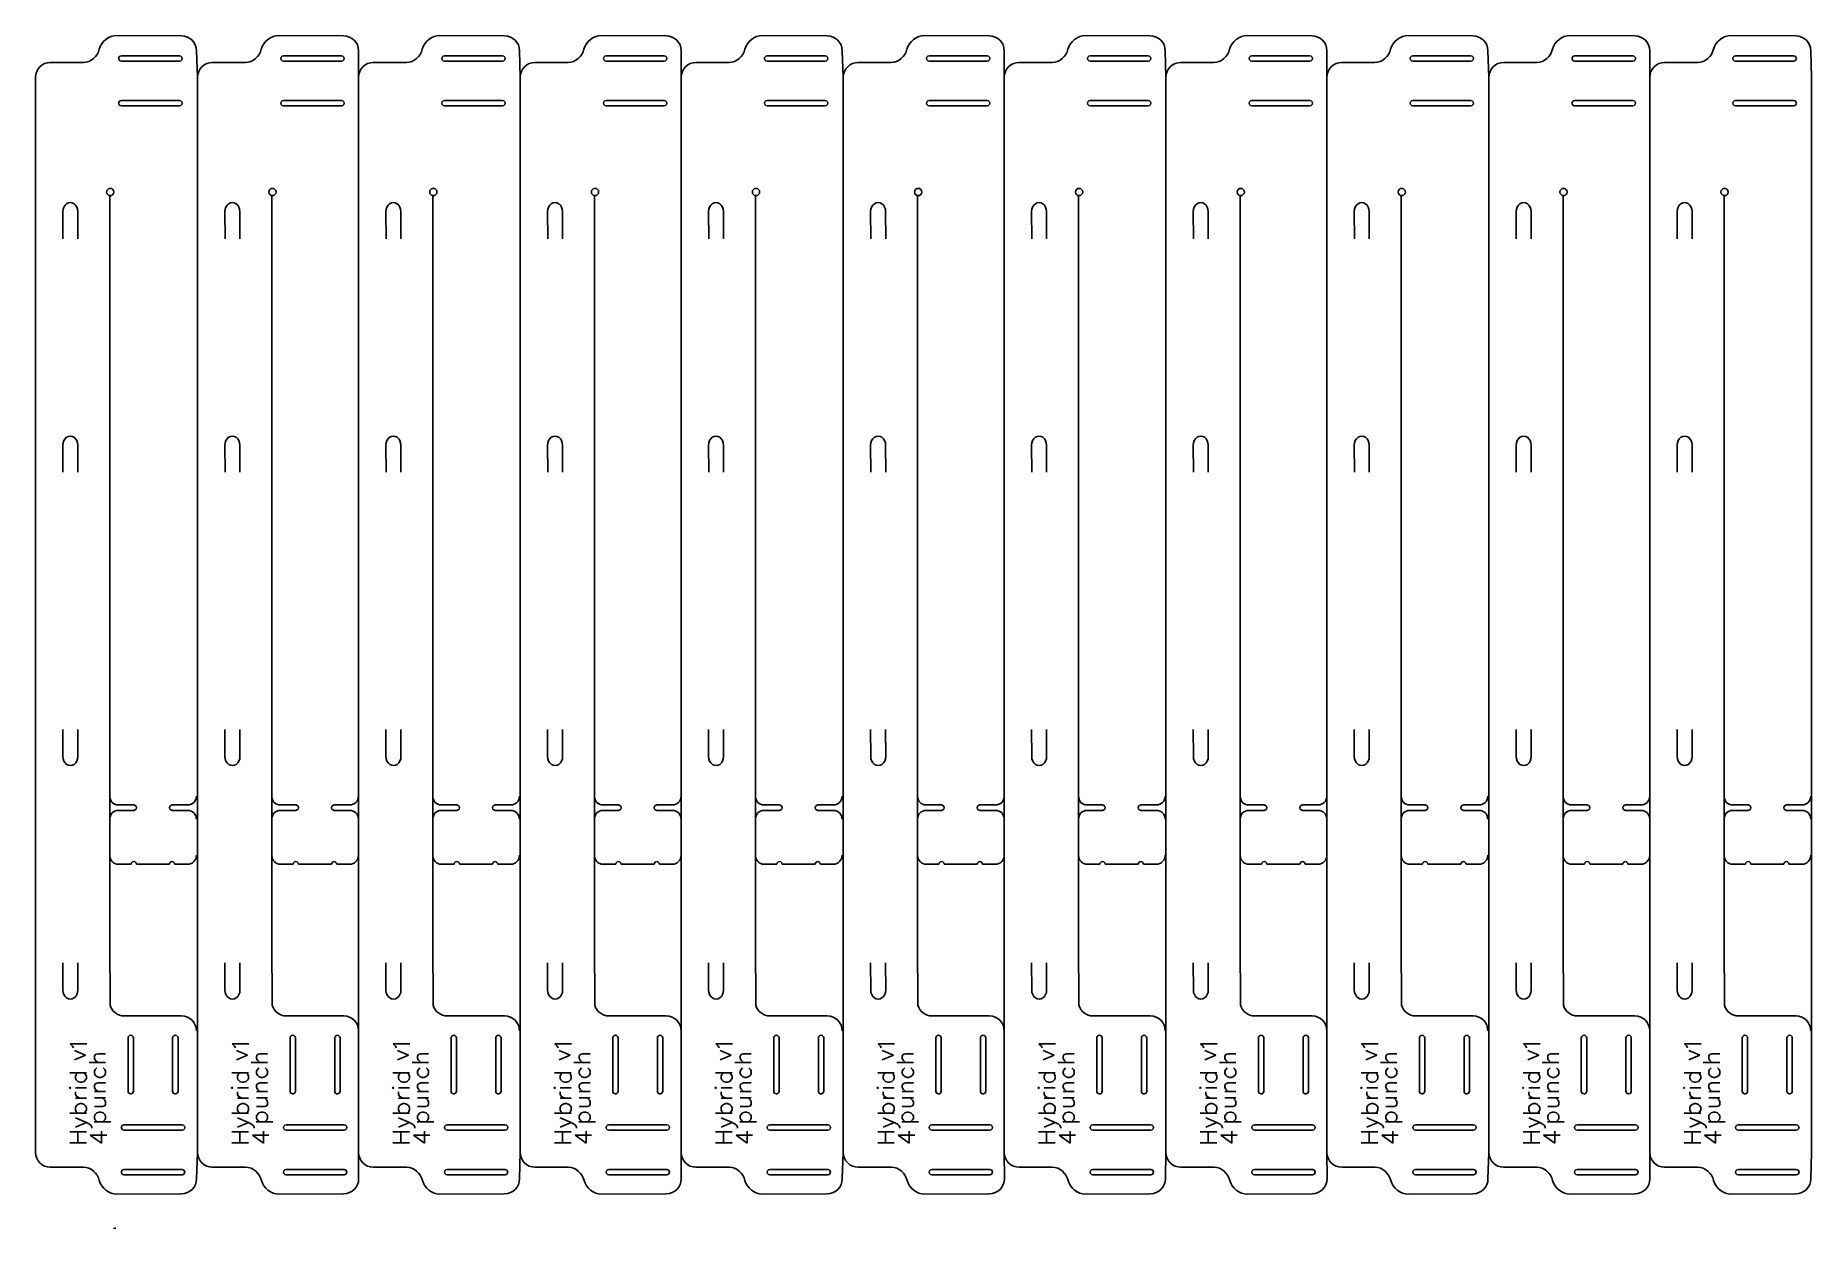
# Model space of a CAD drawing. Extents: x 1 to 598, y -6 to 395.
import ezdxf

# ---------------------------------------------------------------- set-up
doc = ezdxf.new("R2010")
doc.units = 0
doc.layers.add('Layer_1', color=7, linetype='CONTINUOUS')

msp = doc.modelspace()

# ---------------------------------------------------------------- linework, layer by layer
at = {"layer": 'Layer_1', "color": 7}
for p, q in [((50.192645, 394.84729), (28.435931, 394.89129)), ((104.64407, 394.84729), (82.887337, 394.89129)), ((158.72575, 394.84729), (136.96903, 394.89129)), ((213.04073, 394.84729), (191.28402, 394.89129)), ((267.12241, 394.84729), (245.36569, 394.89129)), ((321.58384, 394.84729), (299.82713, 394.89129)), ((375.66552, 394.84729), (353.90881, 394.89129)), ((429.98051, 394.84729), (408.2238, 394.89129)), ((484.06219, 394.84729), (462.30548, 394.89129)), ((538.45513, 394.84729), (516.69841, 394.89129)), ((592.53681, 394.84729), (570.78009, 394.89129)), ((55.610095, 380.979634), (55.235525, 389.785338)), ((109.69179, 380.979634), (109.68679, 389.785338)), ((164.00678, 380.979634), (163.76863, 389.785338)), ((218.08845, 380.979634), (218.08345, 389.785338)), ((272.54988, 380.979634), (272.16528, 389.785338)), ((326.63156, 380.979634), (326.62656, 389.785338)), ((380.94655, 380.979634), (380.7084, 389.785338)), ((435.02823, 380.979634), (435.02323, 389.785338)), ((489.42117, 380.979634), (489.10507, 389.785338)), ((543.50285, 380.979634), (543.49785, 389.785338)), ((597.81784, 380.979634), (597.57969, 389.785338)), ((17.263344, 385.88702), (6.073876, 385.88442)), ((71.714757, 385.88702), (60.525287, 385.88442)), ((125.79645, 385.88702), (114.60698, 385.88442)), ((180.11144, 385.88702), (168.92197, 385.88442)), ((234.1931, 385.88702), (223.00364, 385.88442)), ((288.65454, 385.88702), (277.46507, 385.88442)), ((342.73622, 385.88702), (331.54675, 385.88442)), ((397.05121, 385.88702), (385.86174, 385.88442)), ((451.13289, 385.88702), (439.94342, 385.88442)), ((505.52583, 385.88702), (494.33636, 385.88442)), ((559.60751, 385.88702), (548.41804, 385.88442)), ((1.158685, 216.2699), (1.158685, 380.979634)), ((55.610095, 216.2699), (55.610095, 380.979634)), ((109.69179, 216.2699), (109.69179, 380.979634)), ((164.00678, 216.2699), (164.00678, 380.979634)), ((218.08845, 216.2699), (218.08845, 380.979634)), ((272.54988, 216.2699), (272.54988, 380.979634)), ((326.63156, 216.2699), (326.63156, 380.979634)), ((380.94655, 216.2699), (380.94655, 380.979634)), ((435.02823, 216.2699), (435.02823, 380.979634)), ((489.42117, 216.2699), (489.42117, 380.979634)), ((543.50285, 216.2699), (543.50285, 380.979634)), ((597.81784, 216.2699), (597.81784, 380.979634)), ((26.103021, 91.01707), (26.103021, 341.203314)), ((26.281747, 343.581072), (26.281747, 343.581072)), ((80.554427, 91.01707), (80.554427, 341.203314)), ((80.733157, 343.581072), (80.733157, 343.581072)), ((134.63612, 91.01707), (134.63612, 341.203314)), ((134.81485, 343.581072), (134.81485, 343.581072)), ((188.95111, 91.01707), (188.95111, 341.203314)), ((189.12984, 343.581072), (189.12984, 343.581072)), ((243.03278, 91.01707), (243.03278, 341.203314)), ((243.21151, 343.581072), (243.21151, 343.581072)), ((297.49422, 91.01707), (297.49422, 341.203314)), ((297.67294, 343.581072), (297.67294, 343.581072)), ((351.5759, 91.01707), (351.5759, 341.203314)), ((351.75462, 343.581072), (351.75462, 343.581072)), ((405.89089, 91.01707), (405.89089, 341.203314)), ((406.06961, 343.581072), (406.06961, 343.581072)), ((459.97257, 91.01707), (459.97257, 341.203314)), ((460.15129, 343.581072), (460.15129, 343.581072)), ((514.3655, 91.01707), (514.3655, 341.203314)), ((514.54423, 343.581072), (514.54423, 343.581072)), ((568.44718, 91.01707), (568.44718, 341.203314)), ((568.62591, 343.581072), (568.62591, 343.581072)), ((1.158685, 216.2699), (1.158685, 28.3218)), ((55.610095, 216.2699), (55.610095, 28.3218)), ((109.69179, 216.2699), (109.69179, 28.3218)), ((164.00678, 216.2699), (164.00678, 28.3218)), ((218.08845, 216.2699), (218.08845, 28.3218)), ((272.54988, 216.2699), (272.54988, 28.3218)), ((326.63156, 216.2699), (326.63156, 28.3218)), ((380.94655, 216.2699), (380.94655, 28.3218)), ((435.02823, 216.2699), (435.02823, 28.3218)), ((489.42117, 216.2699), (489.42117, 28.32178)), ((543.50285, 216.2699), (543.50285, 28.32178)), ((597.81784, 216.2699), (597.81784, 28.32178)), ((34.172706, 136.4812), (28.912208, 136.4812)), ((28.912208, 134.68092), (34.172706, 134.68092)), ((52.292065, 136.4812), (47.031585, 136.4812)), ((47.031585, 134.68092), (52.292065, 134.68092)), ((88.624117, 136.4812), (83.363617, 136.4812)), ((83.363617, 134.68092), (88.624117, 134.68092)), ((106.74348, 136.4812), (101.483, 136.4812)), ((101.483, 134.68092), (106.74348, 134.68092)), ((142.70581, 136.4812), (137.44531, 136.4812)), ((137.44531, 134.68092), (142.70581, 134.68092)), ((160.82516, 136.4812), (155.56469, 136.4812)), ((155.56469, 134.68092), (160.82516, 134.68092)), ((197.0208, 136.4812), (191.7603, 136.4812)), ((191.7603, 134.68092), (197.0208, 134.68092)), ((215.14014, 136.4812), (209.87967, 136.4812)), ((209.87967, 134.68092), (215.14014, 134.68092)), ((251.10247, 136.4812), (245.84197, 136.4812)), ((245.84197, 134.68092), (251.10247, 134.68092)), ((269.22182, 136.4812), (263.96135, 136.4812)), ((263.96135, 134.68092), (269.22182, 134.68092)), ((305.5639, 136.4812), (300.3034, 136.4812)), ((300.3034, 134.68092), (305.5639, 134.68092)), ((323.68326, 136.4812), (318.42279, 136.4812)), ((318.42279, 134.68092), (323.68326, 134.68092)), ((359.64558, 136.4812), (354.38508, 136.4812)), ((354.38508, 134.68092), (359.64558, 134.68092)), ((377.76494, 136.4812), (372.50447, 136.4812)), ((372.50447, 134.68092), (377.76494, 134.68092)), ((413.96057, 136.4812), (408.70007, 136.4812)), ((408.70007, 134.68092), (413.96057, 134.68092)), ((432.07993, 136.4812), (426.81945, 136.4812)), ((426.81945, 134.68092), (432.07993, 134.68092)), ((468.04225, 136.4812), (462.78175, 136.4812)), ((462.78175, 134.68092), (468.04225, 134.68092)), ((486.16161, 136.4812), (480.90113, 136.4812)), ((480.90113, 134.68092), (486.16161, 134.68092)), ((522.43519, 136.4812), (517.17469, 136.4812)), ((517.17469, 134.68092), (522.43519, 134.68092)), ((540.55454, 136.4812), (535.29407, 136.4812)), ((535.29407, 134.68092), (540.55454, 134.68092)), ((576.51687, 136.4812), (571.25637, 136.4812)), ((571.25637, 134.68092), (576.51687, 134.68092)), ((594.63622, 136.4812), (589.37575, 136.4812)), ((589.37575, 134.68092), (594.63622, 134.68092)), ((33.296909, 116.57725), (28.978777, 116.57725)), ((46.154865, 116.57821), (35.04943, 116.57821)), ((52.292065, 116.57821), (47.908335, 116.57821)), ((87.748317, 116.57725), (83.430187, 116.57725)), ((100.60628, 116.57821), (89.500837, 116.57821)), ((106.74348, 116.57821), (102.35976, 116.57821)), ((141.83001, 116.57725), (137.51188, 116.57725)), ((154.68797, 116.57821), (143.58253, 116.57821)), ((160.82516, 116.57821), (156.44144, 116.57821)), ((196.145, 116.57725), (191.82687, 116.57725)), ((209.00295, 116.57821), (197.89752, 116.57821)), ((215.14014, 116.57821), (210.75642, 116.57821)), ((250.22667, 116.57725), (245.90854, 116.57725)), ((263.08463, 116.57821), (251.97919, 116.57821)), ((269.22182, 116.57821), (264.8381, 116.57821)), ((304.68811, 116.57725), (300.36997, 116.57725)), ((317.54606, 116.57821), (306.44063, 116.57821)), ((323.68326, 116.57821), (319.29953, 116.57821)), ((358.76979, 116.57725), (354.45165, 116.57725)), ((371.62774, 116.57821), (360.52231, 116.57821)), ((377.76494, 116.57821), (373.38121, 116.57821)), ((413.08478, 116.57725), (408.76664, 116.57725)), ((425.94273, 116.57821), (414.8373, 116.57821)), ((432.07993, 116.57821), (427.6962, 116.57821)), ((467.16646, 116.57725), (462.84832, 116.57725)), ((480.02441, 116.57821), (468.91898, 116.57821)), ((486.16161, 116.57821), (481.77788, 116.57821)), ((521.55939, 116.57725), (517.24126, 116.57725)), ((534.41735, 116.57821), (523.31191, 116.57821)), ((540.55454, 116.57821), (536.17082, 116.57821)), ((575.64107, 116.57725), (571.32294, 116.57725)), ((588.49903, 116.57821), (577.39359, 116.57821)), ((594.63622, 116.57821), (590.2525, 116.57821)), ((26.214278, 69.13773), (26.103021, 91.01707)), ((80.665687, 69.13773), (80.554427, 91.01707)), ((134.74738, 69.13773), (134.63612, 91.01707)), ((189.06237, 69.13773), (188.95111, 91.01707)), ((243.14404, 69.13773), (243.03278, 91.01707)), ((297.60547, 69.1377), (297.49422, 91.01707)), ((351.68715, 69.13773), (351.5759, 91.01707)), ((406.00214, 69.13773), (405.89089, 91.01707)), ((460.08382, 69.13773), (459.97257, 91.01707)), ((514.47676, 69.1377), (514.3655, 91.01707)), ((568.55844, 69.1377), (568.44718, 91.01707)), ((50.235085, 65.62403), (31.001543, 65.62403)), ((104.68651, 65.62403), (85.452957, 65.62403)), ((158.76819, 65.62403), (139.53465, 65.62403)), ((213.08316, 65.62403), (193.84964, 65.62403)), ((267.16484, 65.62403), (247.9313, 65.62403)), ((321.62628, 65.62401), (302.39274, 65.62401)), ((375.70796, 65.62403), (356.47442, 65.62403)), ((430.02295, 65.62403), (410.78941, 65.62403)), ((484.10463, 65.62403), (464.87109, 65.62403)), ((538.49757, 65.62401), (519.26402, 65.62401)), ((592.57925, 65.62401), (573.3457, 65.62401)), ((1.158685, 28.3218), (1.158685, 19.81511)), ((55.610095, 28.3218), (55.610095, 19.81511)), ((109.69179, 28.3218), (109.69179, 19.81511)), ((164.00678, 28.3218), (164.00678, 19.81511)), ((218.08845, 28.3218), (218.08845, 19.81511)), ((272.54988, 28.3218), (272.54988, 19.81511)), ((326.63156, 28.3218), (326.63156, 19.81511)), ((380.94655, 28.3218), (380.94655, 19.81511)), ((435.02823, 28.3218), (435.02823, 19.81511)), ((489.42117, 28.32178), (489.42117, 19.81508)), ((543.50285, 28.32178), (543.50285, 19.81508)), ((597.81784, 28.32178), (597.81784, 19.81508)), ((55.610095, 19.81511), (55.269865, 10.92)), ((109.69179, 19.81511), (109.72129, 10.92)), ((164.00678, 19.81511), (163.80297, 10.92)), ((218.08845, 19.81511), (218.11795, 10.92)), ((272.54988, 19.81511), (272.19963, 10.92)), ((326.63156, 19.81511), (326.66106, 10.92)), ((380.94655, 19.81511), (380.74274, 10.92)), ((435.02823, 19.81511), (435.05773, 10.92)), ((489.42117, 19.81508), (489.13941, 10.92)), ((543.50285, 19.81508), (543.53235, 10.91997)), ((597.81784, 19.81508), (597.61403, 10.91997)), ((17.297687, 14.81832), (6.108219, 14.82132)), ((71.749097, 14.81832), (60.559627, 14.82132)), ((125.83079, 14.81832), (114.64132, 14.82132)), ((180.14578, 14.81832), (168.95631, 14.82132)), ((234.22745, 14.81832), (223.03798, 14.82132)), ((288.68888, 14.81832), (277.49942, 14.82132)), ((342.77056, 14.81832), (331.5811, 14.82132)), ((397.08555, 14.81832), (385.89609, 14.82132)), ((451.16723, 14.81832), (439.97777, 14.82132)), ((505.56017, 14.81829), (494.3707, 14.82129)), ((559.64185, 14.81829), (548.45238, 14.82129)), ((50.226985, 5.85807), (28.470274, 5.81407)), ((104.67841, 5.85807), (82.921687, 5.81407)), ((158.76009, 5.85807), (137.00338, 5.81407)), ((213.07507, 5.85807), (191.31837, 5.81407)), ((267.15675, 5.85807), (245.40003, 5.81407)), ((321.61818, 5.85807), (299.86147, 5.81407)), ((375.69986, 5.85807), (353.94315, 5.81407)), ((430.01485, 5.85807), (408.25814, 5.81407)), ((484.09653, 5.85807), (462.33982, 5.81407)), ((538.48947, 5.85807), (516.73276, 5.81407)), ((592.57115, 5.85807), (570.81444, 5.81407))]:
    msp.add_line(p, q, dxfattribs=at)
at = {"layer": 'Layer_1', "color": 1}
for p, q in [((29.991126, 388.1323), (49.491125, 388.1323)), ((84.442537, 388.1323), (103.94255, 388.1323)), ((138.52423, 388.1323), (158.02423, 388.1323)), ((192.83922, 388.1323), (212.33921, 388.1323)), ((246.92089, 388.1323), (266.42089, 388.1323)), ((301.38232, 388.1323), (320.88233, 388.1323)), ((355.464, 388.1323), (374.96401, 388.1323)), ((409.77899, 388.1323), (429.27899, 388.1323)), ((463.86067, 388.1323), (483.36067, 388.1323)), ((518.25361, 388.1323), (537.75361, 388.1323)), ((572.33529, 388.1323), (591.83529, 388.1323)), ((49.491125, 386.332313), (29.991126, 386.332313)), ((103.94255, 386.332313), (84.442537, 386.332313)), ((158.02423, 386.332313), (138.52423, 386.332313)), ((212.33921, 386.332313), (192.83922, 386.332313)), ((266.42089, 386.332313), (246.92089, 386.332313)), ((320.88233, 386.332313), (301.38232, 386.332313)), ((374.96401, 386.332313), (355.464, 386.332313)), ((429.27899, 386.332313), (409.77899, 386.332313)), ((483.36067, 386.332313), (463.86067, 386.332313)), ((537.75361, 386.332313), (518.25361, 386.332313)), ((591.83529, 386.332313), (572.33529, 386.332313)), ((29.991126, 373.132304), (49.491125, 373.132304)), ((49.491125, 371.332317), (29.991126, 371.332317)), ((84.442537, 373.132304), (103.94255, 373.132304)), ((103.94255, 371.332317), (84.442537, 371.332317)), ((138.52423, 373.132304), (158.02423, 373.132304)), ((158.02423, 371.332317), (138.52423, 371.332317)), ((192.83922, 373.132304), (212.33921, 373.132304)), ((212.33921, 371.332317), (192.83922, 371.332317)), ((246.92089, 373.132304), (266.42089, 373.132304)), ((266.42089, 371.332317), (246.92089, 371.332317)), ((301.38232, 373.132304), (320.88233, 373.132304)), ((320.88233, 371.332317), (301.38232, 371.332317)), ((355.464, 373.132304), (374.96401, 373.132304)), ((374.96401, 371.332317), (355.464, 371.332317)), ((409.77899, 373.132304), (429.27899, 373.132304)), ((429.27899, 371.332317), (409.77899, 371.332317)), ((463.86067, 373.132304), (483.36067, 373.132304)), ((483.36067, 371.332317), (463.86067, 371.332317)), ((518.25361, 373.132304), (537.75361, 373.132304)), ((537.75361, 371.332317), (518.25361, 371.332317)), ((572.33529, 373.132304), (591.83529, 373.132304)), ((591.83529, 371.332317), (572.33529, 371.332317)), ((10.339356, 335.784012), (10.386106, 326.6593)), ((15.36906, 335.783589), (15.39261, 326.658295)), ((64.790767, 335.784012), (64.837567, 326.6593)), ((69.820467, 335.783589), (69.844067, 326.658295)), ((118.87246, 335.784012), (118.91926, 326.6593)), ((123.90216, 335.783589), (123.92576, 326.658295)), ((173.18745, 335.784012), (173.23425, 326.6593)), ((178.21715, 335.783589), (178.24075, 326.658295)), ((227.26912, 335.784012), (227.31582, 326.6593)), ((232.29882, 335.783589), (232.32242, 326.658295)), ((281.73055, 335.784012), (281.77735, 326.6593)), ((286.76026, 335.783589), (286.78376, 326.658295)), ((335.81223, 335.784012), (335.85903, 326.6593)), ((340.84194, 335.783589), (340.86544, 326.658295)), ((390.12722, 335.784012), (390.17402, 326.6593)), ((395.15693, 335.783589), (395.18043, 326.658295)), ((444.2089, 335.784012), (444.2557, 326.6593)), ((449.23861, 335.783589), (449.26211, 326.658295)), ((498.60184, 335.784012), (498.64854, 326.6593)), ((503.63154, 335.783589), (503.65514, 326.658295)), ((552.68352, 335.784012), (552.73022, 326.6593)), ((557.71322, 335.783589), (557.73682, 326.658295)), ((10.339356, 257.371514), (10.386106, 248.246828)), ((15.36906, 257.371143), (15.39261, 248.245823)), ((64.790767, 257.371514), (64.837567, 248.246828)), ((69.820467, 257.371143), (69.844067, 248.245823)), ((118.87246, 257.371514), (118.91926, 248.246828)), ((123.90216, 257.371143), (123.92576, 248.245823)), ((173.18745, 257.371514), (173.23425, 248.246828)), ((178.21715, 257.371143), (178.24075, 248.245823)), ((227.26912, 257.371514), (227.31582, 248.246828)), ((232.29882, 257.371143), (232.32242, 248.245823)), ((281.73055, 257.37154), (281.77735, 248.246828)), ((286.76026, 257.37117), (286.78376, 248.245823)), ((335.81223, 257.37154), (335.85903, 248.246828)), ((340.84194, 257.37117), (340.86544, 248.245823)), ((390.12722, 257.371514), (390.17402, 248.246828)), ((395.15693, 257.371143), (395.18043, 248.245823)), ((444.2089, 257.371514), (444.2557, 248.246828)), ((449.23861, 257.371143), (449.26211, 248.245823)), ((498.60184, 257.371514), (498.64854, 248.246828)), ((503.63154, 257.371143), (503.65514, 248.245823)), ((552.68352, 257.371514), (552.73022, 248.246828)), ((557.71322, 257.371143), (557.73682, 248.245823)), ((10.362825, 152.72976), (10.339275, 161.85508)), ((15.392528, 152.72937), (15.345778, 161.85408)), ((64.814237, 152.72977), (64.790637, 161.85509)), ((69.843937, 152.72937), (69.797137, 161.85408)), ((118.89593, 152.72977), (118.87233, 161.85509)), ((123.92563, 152.72937), (123.87893, 161.85408)), ((173.21092, 152.72977), (173.18732, 161.85509)), ((178.24062, 152.72937), (178.19382, 161.85408)), ((227.29259, 152.72977), (227.26899, 161.85509)), ((232.32229, 152.72937), (232.27559, 161.85408)), ((281.75402, 152.72976), (281.73042, 161.85508)), ((286.78372, 152.72936), (286.73702, 161.85408)), ((335.8357, 152.72976), (335.8121, 161.85508)), ((340.8654, 152.72936), (340.8187, 161.85408)), ((390.15069, 152.72976), (390.12709, 161.85508)), ((395.18039, 152.72937), (395.13359, 161.85408)), ((444.23237, 152.72976), (444.20877, 161.85508)), ((449.26207, 152.72937), (449.21527, 161.85408)), ((498.62531, 152.72976), (498.60171, 161.85508)), ((503.65501, 152.72936), (503.60821, 161.85408)), ((552.70699, 152.72976), (552.68339, 161.85508)), ((557.73669, 152.72936), (557.68989, 161.85408)), ((10.362825, 74.31726), (10.339275, 83.44258)), ((15.392528, 74.31686), (15.345778, 83.44158)), ((64.814237, 74.31726), (64.790637, 83.44258)), ((69.843937, 74.31686), (69.797137, 83.44158)), ((118.89593, 74.31726), (118.87233, 83.44258)), ((123.92563, 74.31686), (123.87893, 83.44158)), ((173.21092, 74.31726), (173.18732, 83.44258)), ((178.24062, 74.31686), (178.19382, 83.44158)), ((227.29259, 74.31726), (227.26899, 83.44258)), ((232.32229, 74.31686), (232.27559, 83.44158)), ((281.75402, 74.31726), (281.73042, 83.44258)), ((286.78372, 74.31686), (286.73702, 83.44158)), ((335.8357, 74.31726), (335.8121, 83.44258)), ((340.8654, 74.31686), (340.8187, 83.44158)), ((390.15069, 74.31726), (390.12709, 83.44258)), ((395.18039, 74.31686), (395.13359, 83.44158)), ((444.23237, 74.31726), (444.20877, 83.44258)), ((449.26207, 74.31686), (449.21527, 83.44158)), ((498.62531, 74.31724), (498.60171, 83.44258)), ((503.65501, 74.31684), (503.60821, 83.44158)), ((552.70699, 74.31724), (552.68339, 83.44258)), ((557.73669, 74.31684), (557.68989, 83.44158)), ((32.231009, 58.2543), (32.231009, 40.35429)), ((33.130989, 59.15428), (33.130989, 59.15428)), ((34.030996, 40.35429), (34.030996, 58.2543)), ((47.231005, 58.2543), (47.231005, 40.35429)), ((48.131015, 59.15428), (48.131015, 59.15428)), ((49.030995, 40.35429), (49.030995, 58.2543)), ((86.682417, 58.2543), (86.682417, 40.35429)), ((87.582397, 59.15428), (87.582397, 59.15428)), ((88.482407, 40.35429), (88.482407, 58.2543)), ((101.68243, 58.2543), (101.68243, 40.35429)), ((102.58244, 59.15428), (102.58244, 59.15428)), ((103.48242, 40.35429), (103.48242, 58.2543)), ((140.76411, 58.2543), (140.76411, 40.35429)), ((141.66409, 59.15428), (141.66409, 59.15428)), ((142.5641, 40.35429), (142.5641, 58.2543)), ((155.76411, 58.2543), (155.76411, 40.35429)), ((156.66412, 59.15428), (156.66412, 59.15428)), ((157.5641, 40.35429), (157.5641, 58.2543)), ((195.0791, 58.2543), (195.0791, 40.35429)), ((195.97908, 59.15428), (195.97908, 59.15428)), ((196.87909, 40.35429), (196.87909, 58.2543)), ((210.07909, 58.2543), (210.07909, 40.35429)), ((210.97909, 59.15428), (210.97909, 59.15428)), ((211.87907, 40.35429), (211.87907, 58.2543)), ((249.16077, 58.2543), (249.16077, 40.35429)), ((250.06075, 59.15428), (250.06075, 59.15428)), ((250.96076, 40.35429), (250.96076, 58.2543)), ((264.16077, 58.2543), (264.16077, 40.35429)), ((265.06077, 59.15428), (265.06077, 59.15428)), ((265.96075, 40.35429), (265.96075, 58.2543)), ((303.62221, 58.2543), (303.62221, 40.35429)), ((304.52219, 59.15428), (304.52219, 59.15428)), ((305.42219, 40.35429), (305.42219, 58.2543)), ((318.6222, 58.2543), (318.6222, 40.35429)), ((319.52221, 59.15428), (319.52221, 59.15428)), ((320.42219, 40.35429), (320.42219, 58.2543)), ((357.70389, 58.2543), (357.70389, 40.35429)), ((358.60387, 59.15428), (358.60387, 59.15428)), ((359.50387, 40.35429), (359.50387, 58.2543)), ((372.70388, 58.2543), (372.70388, 40.35429)), ((373.60389, 59.15428), (373.60389, 59.15428)), ((374.50387, 40.35429), (374.50387, 58.2543)), ((412.01887, 58.2543), (412.01887, 40.35429)), ((412.91885, 59.15428), (412.91885, 59.15428)), ((413.81886, 40.35429), (413.81886, 58.2543)), ((427.01887, 58.2543), (427.01887, 40.35429)), ((427.91888, 59.15428), (427.91888, 59.15428)), ((428.81886, 40.35429), (428.81886, 58.2543)), ((466.10055, 58.2543), (466.10055, 40.35429)), ((467.00053, 59.15428), (467.00053, 59.15428)), ((467.90054, 40.35429), (467.90054, 58.2543)), ((481.10055, 58.2543), (481.10055, 40.35429)), ((482.00056, 59.15428), (482.00056, 59.15428)), ((482.90054, 40.35429), (482.90054, 58.2543)), ((520.49349, 58.25428), (520.49349, 40.35426)), ((521.39347, 59.15426), (521.39347, 59.15426)), ((522.29348, 40.35426), (522.29348, 58.25428)), ((535.49349, 58.25428), (535.49349, 40.35426)), ((536.39349, 59.15426), (536.39349, 59.15426)), ((537.29347, 40.35426), (537.29347, 58.25428)), ((574.57517, 58.25428), (574.57517, 40.35426)), ((575.47515, 59.15426), (575.47515, 59.15426)), ((576.37516, 40.35426), (576.37516, 58.25428)), ((589.57517, 58.25428), (589.57517, 40.35426)), ((590.47517, 59.15426), (590.47517, 59.15426)), ((591.37515, 40.35426), (591.37515, 58.25428)), ((33.130989, 39.45428), (33.130989, 39.45428)), ((48.131015, 39.45428), (48.131015, 39.45428)), ((87.582397, 39.45428), (87.582397, 39.45428)), ((102.58244, 39.45428), (102.58244, 39.45428)), ((141.66409, 39.45428), (141.66409, 39.45428)), ((156.66412, 39.45428), (156.66412, 39.45428)), ((195.97908, 39.45428), (195.97908, 39.45428)), ((210.97909, 39.45428), (210.97909, 39.45428)), ((250.06075, 39.45428), (250.06075, 39.45428)), ((265.06077, 39.45428), (265.06077, 39.45428)), ((304.52219, 39.45428), (304.52219, 39.45428)), ((319.52221, 39.45428), (319.52221, 39.45428)), ((358.60387, 39.45428), (358.60387, 39.45428)), ((373.60389, 39.45428), (373.60389, 39.45428)), ((412.91885, 39.45428), (412.91885, 39.45428)), ((427.91888, 39.45428), (427.91888, 39.45428)), ((467.00053, 39.45428), (467.00053, 39.45428)), ((482.00056, 39.45428), (482.00056, 39.45428)), ((521.39347, 39.45425), (521.39347, 39.45425)), ((536.39349, 39.45425), (536.39349, 39.45425)), ((575.47515, 39.45425), (575.47515, 39.45425)), ((590.47517, 39.45425), (590.47517, 39.45425)), ((30.880999, 29.0674), (50.381005, 29.0674)), ((50.381005, 27.26736), (30.880999, 27.26736)), ((85.332407, 29.0674), (104.83243, 29.0674)), ((104.83243, 27.26739), (85.332407, 27.26739)), ((139.4141, 29.0674), (158.91411, 29.0674)), ((158.91411, 27.26739), (139.4141, 27.26739)), ((193.72909, 29.0674), (213.22908, 29.0674)), ((213.22908, 27.26739), (193.72909, 27.26739)), ((247.81076, 29.0674), (267.31076, 29.0674)), ((267.31076, 27.26739), (247.81076, 27.26739)), ((302.2722, 29.0674), (321.7722, 29.0674)), ((321.7722, 27.26736), (302.2722, 27.26736)), ((356.35388, 29.0674), (375.85388, 29.0674)), ((375.85388, 27.26736), (356.35388, 27.26736)), ((410.66886, 29.0674), (430.16887, 29.0674)), ((430.16887, 27.26736), (410.66886, 27.26736)), ((464.75054, 29.0674), (484.25055, 29.0674)), ((484.25055, 27.26736), (464.75054, 27.26736)), ((519.14348, 29.06737), (538.64348, 29.06737)), ((538.64348, 27.26736), (519.14348, 27.26736)), ((573.22516, 29.06737), (592.72516, 29.06737)), ((592.72516, 27.26736), (573.22516, 27.26736)), ((30.880999, 14.0674), (50.381005, 14.0674)), ((50.381005, 12.26739), (30.880999, 12.26739)), ((85.332407, 14.0674), (104.83243, 14.0674)), ((104.83243, 12.26739), (85.332407, 12.26739)), ((139.4141, 14.0674), (158.91411, 14.0674)), ((158.91411, 12.26739), (139.4141, 12.26739)), ((193.72909, 14.0674), (213.22908, 14.0674)), ((213.22908, 12.26739), (193.72909, 12.26739)), ((247.81076, 14.0674), (267.31076, 14.0674)), ((267.31076, 12.26739), (247.81076, 12.26739)), ((302.2722, 14.0674), (321.7722, 14.0674)), ((321.7722, 12.26739), (302.2722, 12.26739)), ((356.35388, 14.0674), (375.85388, 14.0674)), ((375.85388, 12.26739), (356.35388, 12.26739)), ((410.66886, 14.0674), (430.16887, 14.0674)), ((430.16887, 12.26739), (410.66886, 12.26739)), ((464.75054, 14.0674), (484.25055, 14.0674)), ((484.25055, 12.26739), (464.75054, 12.26739)), ((519.14348, 14.06738), (538.64348, 14.06738)), ((538.64348, 12.26736), (519.14348, 12.26736)), ((573.22516, 14.06738), (592.72516, 14.06738)), ((592.72516, 12.26736), (573.22516, 12.26736))]:
    msp.add_line(p, q, dxfattribs=at)
at = {"layer": 'Layer_1', "color": 5}
for p, q in [((13.609422, 55.45453), (12.815672, 56.24828)), ((12.815672, 56.24828), (18.371922, 56.24828)), ((13.874005, 54.92537), (13.609422, 55.45453)), ((14.261091, 54.06309), (17.965257, 52.47559)), ((68.060837, 55.45453), (67.267087, 56.24828)), ((67.267087, 56.24828), (72.823337, 56.24828)), ((68.325417, 54.92537), (68.060837, 55.45453)), ((68.712497, 54.06309), (72.416667, 52.47559)), ((122.14253, 55.45453), (121.34878, 56.24828)), ((121.34878, 56.24828), (126.90503, 56.24828)), ((122.40711, 54.92537), (122.14253, 55.45453)), ((122.79419, 54.06309), (126.49836, 52.47559)), ((176.45752, 55.45453), (175.66377, 56.24828)), ((175.66377, 56.24828), (181.22002, 56.24828)), ((176.7221, 54.92537), (176.45752, 55.45453)), ((177.10918, 54.06309), (180.81335, 52.47559)), ((230.53918, 55.45453), (229.74543, 56.24828)), ((229.74543, 56.24828), (235.30168, 56.24828)), ((230.80377, 54.92537), (230.53918, 55.45453)), ((231.19085, 54.06309), (234.89502, 52.47559)), ((285.00062, 55.45453), (284.20687, 56.24828)), ((284.20687, 56.24828), (289.76312, 56.24828)), ((285.2652, 54.92537), (285.00062, 55.45453)), ((285.65229, 54.06309), (289.35645, 52.47559)), ((339.0823, 55.45453), (338.28855, 56.24828)), ((338.28855, 56.24828), (343.8448, 56.24828)), ((339.34688, 54.92537), (339.0823, 55.45453)), ((339.73397, 54.06309), (343.43813, 52.47559)), ((393.39729, 55.45453), (392.60354, 56.24828)), ((392.60354, 56.24828), (398.15979, 56.24828)), ((393.66187, 54.92537), (393.39729, 55.45453)), ((394.04896, 54.06309), (397.75312, 52.47559)), ((447.47897, 55.45453), (446.68522, 56.24828)), ((446.68522, 56.24828), (452.24147, 56.24828)), ((447.74355, 54.92537), (447.47897, 55.45453)), ((448.13064, 54.06309), (451.8348, 52.47559)), ((501.8719, 55.45451), (501.07815, 56.24826)), ((501.07815, 56.24826), (506.6344, 56.24826)), ((502.13649, 54.92534), (501.8719, 55.45451)), ((502.52357, 54.06306), (506.22774, 52.47556)), ((555.95358, 55.45451), (555.15983, 56.24826)), ((555.15983, 56.24826), (560.71608, 56.24826)), ((556.21817, 54.92534), (555.95358, 55.45451)), ((556.60525, 54.06306), (560.30942, 52.47556)), ((14.261091, 50.88809), (17.965257, 52.47559)), ((19.128577, 50.02415), (24.684827, 50.02415)), ((20.980661, 52.14081), (21.245244, 52.66995)), ((20.980661, 51.34706), (20.980661, 52.14081)), ((21.245244, 50.8179), (20.980661, 51.34706)), ((21.245244, 52.66995), (22.038994, 52.93456)), ((22.038994, 50.02415), (21.245244, 50.8179)), ((21.774411, 48.17206), (21.245244, 47.6429)), ((22.038994, 52.93456), (24.684827, 52.93456)), ((24.420244, 47.6429), (23.891077, 48.17206)), ((68.712497, 50.88809), (72.416667, 52.47559)), ((73.579987, 50.02415), (79.136237, 50.02415)), ((75.432067, 52.14081), (75.696657, 52.66998)), ((75.432067, 51.34706), (75.432067, 52.14081)), ((75.696657, 50.8179), (75.432067, 51.34706)), ((75.696657, 52.66998), (76.490407, 52.93456)), ((76.490407, 50.02415), (75.696657, 50.8179)), ((76.225817, 48.17206), (75.696657, 47.6429)), ((76.490407, 52.93456), (79.136237, 52.93456)), ((78.871657, 47.6429), (78.342487, 48.17206)), ((122.79419, 50.88809), (126.49836, 52.47559)), ((127.66168, 50.02415), (133.21793, 50.02415)), ((129.51376, 52.14081), (129.77835, 52.66998)), ((129.51376, 51.34706), (129.51376, 52.14081)), ((129.77835, 50.8179), (129.51376, 51.34706)), ((129.77835, 52.66998), (130.5721, 52.93456)), ((130.5721, 50.02415), (129.77835, 50.8179)), ((130.30751, 48.17206), (129.77835, 47.6429)), ((130.5721, 52.93456), (133.21793, 52.93456)), ((132.95335, 47.6429), (132.42418, 48.17206)), ((177.10918, 50.88809), (180.81335, 52.47559)), ((181.97667, 50.02415), (187.53292, 50.02415)), ((183.82875, 52.14081), (184.09334, 52.66998)), ((183.82875, 51.34706), (183.82875, 52.14081)), ((184.09334, 50.8179), (183.82875, 51.34706)), ((184.09334, 52.66998), (184.88709, 52.93456)), ((184.88709, 50.02415), (184.09334, 50.8179)), ((184.6225, 48.17206), (184.09334, 47.6429)), ((184.88709, 52.93456), (187.53292, 52.93456)), ((187.26834, 47.6429), (186.73917, 48.17206)), ((231.19085, 50.88809), (234.89502, 52.47559)), ((236.05834, 50.02415), (241.61459, 50.02415)), ((237.91042, 52.14081), (238.175, 52.66998)), ((237.91042, 51.34706), (237.91042, 52.14081)), ((238.175, 50.8179), (237.91042, 51.34706)), ((238.175, 52.66998), (238.96875, 52.93456)), ((238.96875, 50.02415), (238.175, 50.8179)), ((238.70417, 48.17206), (238.175, 47.6429)), ((238.96875, 52.93456), (241.61459, 52.93456)), ((241.35, 47.6429), (240.82084, 48.17206)), ((285.65229, 50.88809), (289.35645, 52.47559)), ((290.51977, 50.02415), (296.07602, 50.02415)), ((292.37186, 52.14081), (292.63644, 52.66995)), ((292.37186, 51.34706), (292.37186, 52.14081)), ((292.63644, 50.8179), (292.37186, 51.34706)), ((292.63644, 52.66995), (293.43019, 52.93456)), ((293.43019, 50.02415), (292.63644, 50.8179)), ((293.16561, 48.17206), (292.63644, 47.6429)), ((293.43019, 52.93456), (296.07602, 52.93456)), ((295.81144, 47.6429), (295.28227, 48.17206)), ((339.73397, 50.88809), (343.43813, 52.47559)), ((344.60145, 50.02415), (350.1577, 50.02415)), ((346.45354, 52.14081), (346.71812, 52.66995)), ((346.45354, 51.34706), (346.45354, 52.14081)), ((346.71812, 50.8179), (346.45354, 51.34706)), ((346.71812, 52.66995), (347.51187, 52.93456)), ((347.51187, 50.02415), (346.71812, 50.8179)), ((347.24729, 48.17206), (346.71812, 47.6429)), ((347.51187, 52.93456), (350.1577, 52.93456)), ((349.89312, 47.6429), (349.36395, 48.17206)), ((394.04896, 50.88809), (397.75312, 52.47559)), ((398.91644, 50.02415), (404.47269, 50.02415)), ((400.76853, 52.14081), (401.03311, 52.66995)), ((400.76853, 51.34706), (400.76853, 52.14081)), ((401.03311, 50.8179), (400.76853, 51.34706)), ((401.03311, 52.66995), (401.82686, 52.93456)), ((401.82686, 50.02415), (401.03311, 50.8179)), ((401.56228, 48.17206), (401.03311, 47.6429)), ((401.82686, 52.93456), (404.47269, 52.93456)), ((404.20811, 47.6429), (403.67894, 48.17206)), ((448.13064, 50.88809), (451.8348, 52.47559)), ((452.99812, 50.02415), (458.55437, 50.02415)), ((454.85021, 52.14081), (455.11479, 52.66995)), ((454.85021, 51.34706), (454.85021, 52.14081)), ((455.11479, 50.8179), (454.85021, 51.34706)), ((455.11479, 52.66995), (455.90854, 52.93456)), ((455.90854, 50.02415), (455.11479, 50.8179)), ((455.64396, 48.17206), (455.11479, 47.6429)), ((455.90854, 52.93456), (458.55437, 52.93456)), ((458.28979, 47.6429), (457.76062, 48.17206)), ((502.52357, 50.88806), (506.22774, 52.47556)), ((507.39106, 50.02412), (512.94731, 50.02412)), ((509.24314, 52.14079), (509.50773, 52.66995)), ((509.24314, 51.34704), (509.24314, 52.14079)), ((509.50773, 50.81787), (509.24314, 51.34704)), ((509.50773, 52.66995), (510.30148, 52.93454)), ((510.30148, 50.02412), (509.50773, 50.81787)), ((510.03689, 48.17204), (509.50773, 47.64287)), ((510.30148, 52.93454), (512.94731, 52.93454)), ((512.68273, 47.64287), (512.15356, 48.17204)), ((556.60525, 50.88806), (560.30942, 52.47556)), ((561.47274, 50.02412), (567.02899, 50.02412)), ((563.32482, 52.14079), (563.58941, 52.66995)), ((563.32482, 51.34704), (563.32482, 52.14079)), ((563.58941, 50.81787), (563.32482, 51.34704)), ((563.58941, 52.66995), (564.38316, 52.93454)), ((564.38316, 50.02412), (563.58941, 50.81787)), ((564.11857, 48.17204), (563.58941, 47.64287)), ((564.38316, 52.93454), (567.02899, 52.93454)), ((566.76441, 47.64287), (566.23524, 48.17204)), ((12.704441, 46.51188), (18.260691, 46.51188)), ((14.821108, 45.98272), (14.556524, 45.45352)), ((14.556524, 45.45352), (14.556524, 44.65977)), ((14.556524, 44.65977), (14.821108, 44.13063)), ((15.350274, 46.51188), (14.821108, 45.98272)), ((14.821108, 44.13063), (15.350274, 43.60147)), ((15.350274, 43.60147), (16.144024, 43.33688)), ((16.144024, 43.33688), (16.673191, 43.33688)), ((16.673191, 43.33688), (17.466941, 43.60147)), ((17.996108, 45.98272), (17.466941, 46.51188)), ((17.466941, 43.60147), (17.996108, 44.13063)), ((18.260691, 45.45352), (17.996108, 45.98272)), ((17.996108, 44.13063), (18.260691, 44.65977)), ((18.260691, 44.65977), (18.260691, 45.45352)), ((21.245244, 47.6429), (20.980661, 47.1137)), ((20.980661, 47.1137), (20.980661, 46.31995)), ((20.980661, 46.31995), (21.245244, 45.79081)), ((20.980661, 42.3512), (21.245244, 42.8804)), ((20.980661, 41.55745), (20.980661, 42.3512)), ((21.245244, 45.79081), (21.774411, 45.26165)), ((21.245244, 42.8804), (22.038994, 43.14495)), ((21.774411, 45.26165), (22.568161, 44.99706)), ((22.038994, 43.14495), (24.684827, 43.14495)), ((22.568161, 44.99706), (23.097327, 44.99706)), ((23.097327, 44.99706), (23.891077, 45.26165)), ((23.891077, 45.26165), (24.420244, 45.79081)), ((24.684827, 47.1137), (24.420244, 47.6429)), ((24.420244, 45.79081), (24.684827, 46.31995)), ((24.684827, 46.31995), (24.684827, 47.1137)), ((67.155847, 46.51188), (72.712097, 46.51188)), ((69.272517, 45.98272), (69.007937, 45.45355)), ((69.007937, 45.45355), (69.007937, 44.6598)), ((69.007937, 44.6598), (69.272517, 44.13063)), ((69.801687, 46.51188), (69.272517, 45.98272)), ((69.272517, 44.13063), (69.801687, 43.60147)), ((69.801687, 43.60147), (70.595437, 43.33688)), ((70.595437, 43.33688), (71.124597, 43.33688)), ((71.124597, 43.33688), (71.918347, 43.60147)), ((72.447517, 45.98272), (71.918347, 46.51188)), ((71.918347, 43.60147), (72.447517, 44.13063)), ((72.712097, 45.45355), (72.447517, 45.98272)), ((72.447517, 44.13063), (72.712097, 44.6598)), ((72.712097, 44.6598), (72.712097, 45.45355)), ((75.696657, 47.6429), (75.432067, 47.11373)), ((75.432067, 47.11373), (75.432067, 46.31998)), ((75.432067, 46.31998), (75.696657, 45.79081)), ((75.432067, 42.35123), (75.696657, 42.8804)), ((75.432067, 41.55748), (75.432067, 42.35123)), ((75.696657, 45.79081), (76.225817, 45.26165)), ((75.696657, 42.8804), (76.490407, 43.14498)), ((76.225817, 45.26165), (77.019567, 44.99706)), ((76.490407, 43.14498), (79.136237, 43.14498)), ((77.019567, 44.99706), (77.548737, 44.99706)), ((77.548737, 44.99706), (78.342487, 45.26165)), ((78.342487, 45.26165), (78.871657, 45.79081)), ((79.136237, 47.11373), (78.871657, 47.6429)), ((78.871657, 45.79081), (79.136237, 46.31998)), ((79.136237, 46.31998), (79.136237, 47.11373)), ((121.23754, 46.51188), (126.79379, 46.51188)), ((123.35421, 45.98272), (123.08963, 45.45355)), ((123.08963, 45.45355), (123.08963, 44.6598)), ((123.08963, 44.6598), (123.35421, 44.13063)), ((123.88338, 46.51188), (123.35421, 45.98272)), ((123.35421, 44.13063), (123.88338, 43.60147)), ((123.88338, 43.60147), (124.67713, 43.33688)), ((124.67713, 43.33688), (125.20629, 43.33688)), ((125.20629, 43.33688), (126.00004, 43.60147)), ((126.52921, 45.98272), (126.00004, 46.51188)), ((126.00004, 43.60147), (126.52921, 44.13063)), ((126.79379, 45.45355), (126.52921, 45.98272)), ((126.52921, 44.13063), (126.79379, 44.6598)), ((126.79379, 44.6598), (126.79379, 45.45355)), ((129.77835, 47.6429), (129.51376, 47.11373)), ((129.51376, 47.11373), (129.51376, 46.31998)), ((129.51376, 46.31998), (129.77835, 45.79081)), ((129.51376, 42.35123), (129.77835, 42.8804)), ((129.51376, 41.55748), (129.51376, 42.35123)), ((129.77835, 45.79081), (130.30751, 45.26165)), ((129.77835, 42.8804), (130.5721, 43.14498)), ((130.30751, 45.26165), (131.10126, 44.99706)), ((130.5721, 43.14498), (133.21793, 43.14498)), ((131.10126, 44.99706), (131.63043, 44.99706)), ((131.63043, 44.99706), (132.42418, 45.26165)), ((132.42418, 45.26165), (132.95335, 45.79081)), ((133.21793, 47.11373), (132.95335, 47.6429)), ((132.95335, 45.79081), (133.21793, 46.31998)), ((133.21793, 46.31998), (133.21793, 47.11373)), ((175.55253, 46.51188), (181.10878, 46.51188)), ((177.6692, 45.98272), (177.40462, 45.45355)), ((177.40462, 45.45355), (177.40462, 44.6598)), ((177.40462, 44.6598), (177.6692, 44.13063)), ((178.19837, 46.51188), (177.6692, 45.98272)), ((177.6692, 44.13063), (178.19837, 43.60147)), ((178.19837, 43.60147), (178.99212, 43.33688)), ((178.99212, 43.33688), (179.52128, 43.33688)), ((179.52128, 43.33688), (180.31503, 43.60147)), ((180.8442, 45.98272), (180.31503, 46.51188)), ((180.31503, 43.60147), (180.8442, 44.13063)), ((181.10878, 45.45355), (180.8442, 45.98272)), ((180.8442, 44.13063), (181.10878, 44.6598)), ((181.10878, 44.6598), (181.10878, 45.45355)), ((184.09334, 47.6429), (183.82875, 47.11373)), ((183.82875, 47.11373), (183.82875, 46.31998)), ((183.82875, 46.31998), (184.09334, 45.79081)), ((183.82875, 42.35123), (184.09334, 42.8804)), ((183.82875, 41.55748), (183.82875, 42.35123)), ((184.09334, 45.79081), (184.6225, 45.26165)), ((184.09334, 42.8804), (184.88709, 43.14498)), ((184.6225, 45.26165), (185.41625, 44.99706)), ((184.88709, 43.14498), (187.53292, 43.14498)), ((185.41625, 44.99706), (185.94542, 44.99706)), ((185.94542, 44.99706), (186.73917, 45.26165)), ((186.73917, 45.26165), (187.26834, 45.79081)), ((187.53292, 47.11373), (187.26834, 47.6429)), ((187.26834, 45.79081), (187.53292, 46.31998)), ((187.53292, 46.31998), (187.53292, 47.11373)), ((229.6342, 46.51188), (235.19045, 46.51188)), ((231.75087, 45.98272), (231.48628, 45.45355)), ((231.48628, 45.45355), (231.48628, 44.6598)), ((231.48628, 44.6598), (231.75087, 44.13063)), ((232.28003, 46.51188), (231.75087, 45.98272)), ((231.75087, 44.13063), (232.28003, 43.60147)), ((232.28003, 43.60147), (233.07378, 43.33688)), ((233.07378, 43.33688), (233.60295, 43.33688)), ((233.60295, 43.33688), (234.3967, 43.60147)), ((234.92587, 45.98272), (234.3967, 46.51188)), ((234.3967, 43.60147), (234.92587, 44.13063)), ((235.19045, 45.45355), (234.92587, 45.98272)), ((234.92587, 44.13063), (235.19045, 44.6598)), ((235.19045, 44.6598), (235.19045, 45.45355)), ((238.175, 47.6429), (237.91042, 47.11373)), ((237.91042, 47.11373), (237.91042, 46.31998)), ((237.91042, 46.31998), (238.175, 45.79081)), ((237.91042, 42.35123), (238.175, 42.8804)), ((237.91042, 41.55748), (237.91042, 42.35123)), ((238.175, 45.79081), (238.70417, 45.26165)), ((238.175, 42.8804), (238.96875, 43.14498)), ((238.70417, 45.26165), (239.49792, 44.99706)), ((238.96875, 43.14498), (241.61459, 43.14498)), ((239.49792, 44.99706), (240.02709, 44.99706)), ((240.02709, 44.99706), (240.82084, 45.26165)), ((240.82084, 45.26165), (241.35, 45.79081)), ((241.61459, 47.11373), (241.35, 47.6429)), ((241.35, 45.79081), (241.61459, 46.31998)), ((241.61459, 46.31998), (241.61459, 47.11373)), ((284.09564, 46.51188), (289.65189, 46.51188)), ((286.2123, 45.98272), (285.94772, 45.45352)), ((285.94772, 45.45352), (285.94772, 44.65977)), ((285.94772, 44.65977), (286.2123, 44.13063)), ((286.74147, 46.51188), (286.2123, 45.98272)), ((286.2123, 44.13063), (286.74147, 43.60147)), ((286.74147, 43.60147), (287.53522, 43.33688)), ((287.53522, 43.33688), (288.06439, 43.33688)), ((288.06439, 43.33688), (288.85814, 43.60147)), ((289.3873, 45.98272), (288.85814, 46.51188)), ((288.85814, 43.60147), (289.3873, 44.13063)), ((289.65189, 45.45352), (289.3873, 45.98272)), ((289.3873, 44.13063), (289.65189, 44.65977)), ((289.65189, 44.65977), (289.65189, 45.45352)), ((292.63644, 47.6429), (292.37186, 47.1137)), ((292.37186, 47.1137), (292.37186, 46.31995)), ((292.37186, 46.31995), (292.63644, 45.79081)), ((292.37186, 42.3512), (292.63644, 42.8804)), ((292.37186, 41.55745), (292.37186, 42.3512)), ((292.63644, 45.79081), (293.16561, 45.26165)), ((292.63644, 42.8804), (293.43019, 43.14495)), ((293.16561, 45.26165), (293.95936, 44.99706)), ((293.43019, 43.14495), (296.07602, 43.14495)), ((293.95936, 44.99706), (294.48852, 44.99706)), ((294.48852, 44.99706), (295.28227, 45.26165)), ((295.28227, 45.26165), (295.81144, 45.79081)), ((296.07602, 47.1137), (295.81144, 47.6429)), ((295.81144, 45.79081), (296.07602, 46.31995)), ((296.07602, 46.31995), (296.07602, 47.1137)), ((338.17732, 46.51188), (343.73357, 46.51188)), ((340.29398, 45.98272), (340.0294, 45.45352)), ((340.0294, 45.45352), (340.0294, 44.65977)), ((340.0294, 44.65977), (340.29398, 44.13063)), ((340.82315, 46.51188), (340.29398, 45.98272)), ((340.29398, 44.13063), (340.82315, 43.60147)), ((340.82315, 43.60147), (341.6169, 43.33688)), ((341.6169, 43.33688), (342.14607, 43.33688)), ((342.14607, 43.33688), (342.93982, 43.60147)), ((343.46898, 45.98272), (342.93982, 46.51188)), ((342.93982, 43.60147), (343.46898, 44.13063)), ((343.73357, 45.45352), (343.46898, 45.98272)), ((343.46898, 44.13063), (343.73357, 44.65977)), ((343.73357, 44.65977), (343.73357, 45.45352)), ((346.71812, 47.6429), (346.45354, 47.1137)), ((346.45354, 47.1137), (346.45354, 46.31995)), ((346.45354, 46.31995), (346.71812, 45.79081)), ((346.45354, 42.3512), (346.71812, 42.8804)), ((346.45354, 41.55745), (346.45354, 42.3512)), ((346.71812, 45.79081), (347.24729, 45.26165)), ((346.71812, 42.8804), (347.51187, 43.14495)), ((347.24729, 45.26165), (348.04104, 44.99706)), ((347.51187, 43.14495), (350.1577, 43.14495)), ((348.04104, 44.99706), (348.5702, 44.99706)), ((348.5702, 44.99706), (349.36395, 45.26165)), ((349.36395, 45.26165), (349.89312, 45.79081)), ((350.1577, 47.1137), (349.89312, 47.6429)), ((349.89312, 45.79081), (350.1577, 46.31995)), ((350.1577, 46.31995), (350.1577, 47.1137)), ((392.49231, 46.51188), (398.04856, 46.51188)), ((394.60897, 45.98272), (394.34439, 45.45352)), ((394.34439, 45.45352), (394.34439, 44.65977)), ((394.34439, 44.65977), (394.60897, 44.13063)), ((395.13814, 46.51188), (394.60897, 45.98272)), ((394.60897, 44.13063), (395.13814, 43.60147)), ((395.13814, 43.60147), (395.93189, 43.33688)), ((395.93189, 43.33688), (396.46106, 43.33688)), ((396.46106, 43.33688), (397.25481, 43.60147)), ((397.78397, 45.98272), (397.25481, 46.51188)), ((397.25481, 43.60147), (397.78397, 44.13063)), ((398.04856, 45.45352), (397.78397, 45.98272)), ((397.78397, 44.13063), (398.04856, 44.65977)), ((398.04856, 44.65977), (398.04856, 45.45352)), ((401.03311, 47.6429), (400.76853, 47.1137)), ((400.76853, 47.1137), (400.76853, 46.31995)), ((400.76853, 46.31995), (401.03311, 45.79081)), ((400.76853, 42.3512), (401.03311, 42.8804)), ((400.76853, 41.55745), (400.76853, 42.3512)), ((401.03311, 45.79081), (401.56228, 45.26165)), ((401.03311, 42.8804), (401.82686, 43.14495)), ((401.56228, 45.26165), (402.35603, 44.99706)), ((401.82686, 43.14495), (404.47269, 43.14495)), ((402.35603, 44.99706), (402.88519, 44.99706)), ((402.88519, 44.99706), (403.67894, 45.26165)), ((403.67894, 45.26165), (404.20811, 45.79081)), ((404.47269, 47.1137), (404.20811, 47.6429)), ((404.20811, 45.79081), (404.47269, 46.31995)), ((404.47269, 46.31995), (404.47269, 47.1137)), ((446.57399, 46.51188), (452.13024, 46.51188)), ((448.69065, 45.98272), (448.42607, 45.45352)), ((448.42607, 45.45352), (448.42607, 44.65977)), ((448.42607, 44.65977), (448.69065, 44.13063)), ((449.21982, 46.51188), (448.69065, 45.98272)), ((448.69065, 44.13063), (449.21982, 43.60147)), ((449.21982, 43.60147), (450.01357, 43.33688)), ((450.01357, 43.33688), (450.54274, 43.33688)), ((450.54274, 43.33688), (451.33649, 43.60147)), ((451.86565, 45.98272), (451.33649, 46.51188)), ((451.33649, 43.60147), (451.86565, 44.13063)), ((452.13024, 45.45352), (451.86565, 45.98272)), ((451.86565, 44.13063), (452.13024, 44.65977)), ((452.13024, 44.65977), (452.13024, 45.45352)), ((455.11479, 47.6429), (454.85021, 47.1137)), ((454.85021, 47.1137), (454.85021, 46.31995)), ((454.85021, 46.31995), (455.11479, 45.79081)), ((454.85021, 42.3512), (455.11479, 42.8804)), ((454.85021, 41.55745), (454.85021, 42.3512)), ((455.11479, 45.79081), (455.64396, 45.26165)), ((455.11479, 42.8804), (455.90854, 43.14495)), ((455.64396, 45.26165), (456.43771, 44.99706)), ((455.90854, 43.14495), (458.55437, 43.14495)), ((456.43771, 44.99706), (456.96687, 44.99706)), ((456.96687, 44.99706), (457.76062, 45.26165)), ((457.76062, 45.26165), (458.28979, 45.79081)), ((458.55437, 47.1137), (458.28979, 47.6429)), ((458.28979, 45.79081), (458.55437, 46.31995)), ((458.55437, 46.31995), (458.55437, 47.1137)), ((500.96692, 46.51186), (506.52317, 46.51186)), ((503.08359, 45.98269), (502.81901, 45.45352)), ((502.81901, 45.45352), (502.81901, 44.65977)), ((502.81901, 44.65977), (503.08359, 44.13061)), ((503.61276, 46.51186), (503.08359, 45.98269)), ((503.08359, 44.13061), (503.61276, 43.60144)), ((503.61276, 43.60144), (504.40651, 43.33686)), ((504.40651, 43.33686), (504.93567, 43.33686)), ((504.93567, 43.33686), (505.72942, 43.60144)), ((506.25859, 45.98269), (505.72942, 46.51186)), ((505.72942, 43.60144), (506.25859, 44.13061)), ((506.52317, 45.45352), (506.25859, 45.98269)), ((506.25859, 44.13061), (506.52317, 44.65977)), ((506.52317, 44.65977), (506.52317, 45.45352)), ((509.50773, 47.64287), (509.24314, 47.1137)), ((509.24314, 47.1137), (509.24314, 46.31995)), ((509.24314, 46.31995), (509.50773, 45.79079)), ((509.24314, 42.3512), (509.50773, 42.88037)), ((509.24314, 41.55745), (509.24314, 42.3512)), ((509.50773, 45.79079), (510.03689, 45.26162)), ((509.50773, 42.88037), (510.30148, 43.14495)), ((510.03689, 45.26162), (510.83064, 44.99704)), ((510.30148, 43.14495), (512.94731, 43.14495)), ((510.83064, 44.99704), (511.35981, 44.99704)), ((511.35981, 44.99704), (512.15356, 45.26162)), ((512.15356, 45.26162), (512.68273, 45.79079)), ((512.94731, 47.1137), (512.68273, 47.64287)), ((512.68273, 45.79079), (512.94731, 46.31995)), ((512.94731, 46.31995), (512.94731, 47.1137)), ((555.0486, 46.51186), (560.60485, 46.51186)), ((557.16527, 45.98269), (556.90069, 45.45352)), ((556.90069, 45.45352), (556.90069, 44.65977)), ((556.90069, 44.65977), (557.16527, 44.13061)), ((557.69444, 46.51186), (557.16527, 45.98269)), ((557.16527, 44.13061), (557.69444, 43.60144)), ((557.69444, 43.60144), (558.48819, 43.33686)), ((558.48819, 43.33686), (559.01735, 43.33686)), ((559.01735, 43.33686), (559.8111, 43.60144)), ((560.34027, 45.98269), (559.8111, 46.51186)), ((559.8111, 43.60144), (560.34027, 44.13061)), ((560.60485, 45.45352), (560.34027, 45.98269)), ((560.34027, 44.13061), (560.60485, 44.65977)), ((560.60485, 44.65977), (560.60485, 45.45352)), ((563.58941, 47.64287), (563.32482, 47.1137)), ((563.32482, 47.1137), (563.32482, 46.31995)), ((563.32482, 46.31995), (563.58941, 45.79079)), ((563.32482, 42.3512), (563.58941, 42.88037)), ((563.32482, 41.55745), (563.32482, 42.3512)), ((563.58941, 45.79079), (564.11857, 45.26162)), ((563.58941, 42.88037), (564.38316, 43.14495)), ((564.11857, 45.26162), (564.91232, 44.99704)), ((564.38316, 43.14495), (567.02899, 43.14495)), ((564.91232, 44.99704), (565.44149, 44.99704)), ((565.44149, 44.99704), (566.23524, 45.26162)), ((566.23524, 45.26162), (566.76441, 45.79079)), ((567.02899, 47.1137), (566.76441, 47.64287)), ((566.76441, 45.79079), (567.02899, 46.31995)), ((567.02899, 46.31995), (567.02899, 47.1137)), ((12.704441, 41.74938), (12.439858, 41.48477)), ((12.439858, 41.48477), (12.704441, 41.22022)), ((12.969024, 41.48477), (12.704441, 41.74938)), ((12.704441, 41.22022), (12.969024, 41.48477)), ((14.556524, 41.48477), (18.260691, 41.48477)), ((14.556524, 39.36813), (14.556524, 40.16188)), ((14.821108, 38.83897), (14.556524, 39.36813)), ((14.556524, 38.04522), (18.260691, 38.04522)), ((15.350274, 38.30977), (14.821108, 38.83897)), ((14.821108, 35.39938), (15.350274, 35.92852)), ((16.144024, 38.04522), (15.350274, 38.30977)), ((15.350274, 35.92852), (16.144024, 36.19313)), ((16.144024, 36.19313), (16.673191, 36.19313)), ((16.673191, 36.19313), (17.466941, 35.92852)), ((17.466941, 35.92852), (17.996108, 35.39938)), ((21.245244, 41.02831), (20.980661, 41.55745)), ((20.980661, 40.23456), (24.684827, 40.23456)), ((20.980661, 38.1179), (24.684827, 38.1179)), ((22.038994, 40.23456), (21.245244, 41.02831)), ((24.420244, 37.32415), (23.626494, 38.1179)), ((24.684827, 36.79495), (24.420244, 37.32415)), ((24.420244, 35.47206), (24.684827, 36.0012)), ((24.684827, 36.0012), (24.684827, 36.79495)), ((67.155847, 41.74938), (66.891267, 41.4848)), ((66.891267, 41.4848), (67.155847, 41.22022)), ((67.420437, 41.4848), (67.155847, 41.74938)), ((67.155847, 41.22022), (67.420437, 41.4848)), ((69.007937, 41.4848), (72.712097, 41.4848)), ((69.007937, 39.36813), (69.007937, 40.16188)), ((69.272517, 38.83897), (69.007937, 39.36813)), ((69.007937, 38.04522), (72.712097, 38.04522)), ((69.801687, 38.3098), (69.272517, 38.83897)), ((69.272517, 35.39938), (69.801687, 35.92855)), ((70.595437, 38.04522), (69.801687, 38.3098)), ((69.801687, 35.92855), (70.595437, 36.19313)), ((70.595437, 36.19313), (71.124597, 36.19313)), ((71.124597, 36.19313), (71.918347, 35.92855)), ((71.918347, 35.92855), (72.447517, 35.39938)), ((75.696657, 41.02831), (75.432067, 41.55748)), ((75.432067, 40.23456), (79.136237, 40.23456)), ((75.432067, 38.1179), (79.136237, 38.1179)), ((76.490407, 40.23456), (75.696657, 41.02831)), ((78.871657, 37.32415), (78.077907, 38.1179)), ((79.136237, 36.79498), (78.871657, 37.32415)), ((78.871657, 35.47206), (79.136237, 36.00123)), ((79.136237, 36.00123), (79.136237, 36.79498)), ((121.23754, 41.74938), (120.97296, 41.4848)), ((120.97296, 41.4848), (121.23754, 41.22022)), ((121.50213, 41.4848), (121.23754, 41.74938)), ((121.23754, 41.22022), (121.50213, 41.4848)), ((123.08963, 41.4848), (126.79379, 41.4848)), ((123.08963, 39.36813), (123.08963, 40.16188)), ((123.35421, 38.83897), (123.08963, 39.36813)), ((123.08963, 38.04522), (126.79379, 38.04522)), ((123.88338, 38.3098), (123.35421, 38.83897)), ((123.35421, 35.39938), (123.88338, 35.92855)), ((124.67713, 38.04522), (123.88338, 38.3098)), ((123.88338, 35.92855), (124.67713, 36.19313)), ((124.67713, 36.19313), (125.20629, 36.19313)), ((125.20629, 36.19313), (126.00004, 35.92855)), ((126.00004, 35.92855), (126.52921, 35.39938)), ((129.77835, 41.02831), (129.51376, 41.55748)), ((129.51376, 40.23456), (133.21793, 40.23456)), ((129.51376, 38.1179), (133.21793, 38.1179)), ((130.5721, 40.23456), (129.77835, 41.02831)), ((132.95335, 37.32415), (132.1596, 38.1179)), ((133.21793, 36.79498), (132.95335, 37.32415)), ((132.95335, 35.47206), (133.21793, 36.00123)), ((133.21793, 36.00123), (133.21793, 36.79498)), ((175.55253, 41.74938), (175.28795, 41.4848)), ((175.28795, 41.4848), (175.55253, 41.22022)), ((175.81712, 41.4848), (175.55253, 41.74938)), ((175.55253, 41.22022), (175.81712, 41.4848)), ((177.40462, 41.4848), (181.10878, 41.4848)), ((177.40462, 39.36813), (177.40462, 40.16188)), ((177.6692, 38.83897), (177.40462, 39.36813)), ((177.40462, 38.04522), (181.10878, 38.04522)), ((178.19837, 38.3098), (177.6692, 38.83897)), ((177.6692, 35.39938), (178.19837, 35.92855)), ((178.99212, 38.04522), (178.19837, 38.3098)), ((178.19837, 35.92855), (178.99212, 36.19313)), ((178.99212, 36.19313), (179.52128, 36.19313)), ((179.52128, 36.19313), (180.31503, 35.92855)), ((180.31503, 35.92855), (180.8442, 35.39938)), ((184.09334, 41.02831), (183.82875, 41.55748)), ((183.82875, 40.23456), (187.53292, 40.23456)), ((183.82875, 38.1179), (187.53292, 38.1179)), ((184.88709, 40.23456), (184.09334, 41.02831)), ((187.26834, 37.32415), (186.47459, 38.1179)), ((187.53292, 36.79498), (187.26834, 37.32415)), ((187.26834, 35.47206), (187.53292, 36.00123)), ((187.53292, 36.00123), (187.53292, 36.79498)), ((229.6342, 41.74938), (229.36962, 41.4848)), ((229.36962, 41.4848), (229.6342, 41.22022)), ((229.89878, 41.4848), (229.6342, 41.74938)), ((229.6342, 41.22022), (229.89878, 41.4848)), ((231.48628, 41.4848), (235.19045, 41.4848)), ((231.48628, 39.36813), (231.48628, 40.16188)), ((231.75087, 38.83897), (231.48628, 39.36813)), ((231.48628, 38.04522), (235.19045, 38.04522)), ((232.28003, 38.3098), (231.75087, 38.83897)), ((231.75087, 35.39938), (232.28003, 35.92855)), ((233.07378, 38.04522), (232.28003, 38.3098)), ((232.28003, 35.92855), (233.07378, 36.19313)), ((233.07378, 36.19313), (233.60295, 36.19313)), ((233.60295, 36.19313), (234.3967, 35.92855)), ((234.3967, 35.92855), (234.92587, 35.39938)), ((238.175, 41.02831), (237.91042, 41.55748)), ((237.91042, 40.23456), (241.61459, 40.23456)), ((237.91042, 38.1179), (241.61459, 38.1179)), ((238.96875, 40.23456), (238.175, 41.02831)), ((241.35, 37.32415), (240.55625, 38.1179)), ((241.61459, 36.79498), (241.35, 37.32415)), ((241.35, 35.47206), (241.61459, 36.00123)), ((241.61459, 36.00123), (241.61459, 36.79498)), ((284.09564, 41.74938), (283.83105, 41.48477)), ((283.83105, 41.48477), (284.09564, 41.22022)), ((284.36022, 41.48477), (284.09564, 41.74938)), ((284.09564, 41.22022), (284.36022, 41.48477)), ((285.94772, 41.48477), (289.65189, 41.48477)), ((285.94772, 39.36813), (285.94772, 40.16188)), ((286.2123, 38.83897), (285.94772, 39.36813)), ((285.94772, 38.04522), (289.65189, 38.04522)), ((286.74147, 38.30977), (286.2123, 38.83897)), ((286.2123, 35.39938), (286.74147, 35.92852)), ((287.53522, 38.04522), (286.74147, 38.30977)), ((286.74147, 35.92852), (287.53522, 36.19313)), ((287.53522, 36.19313), (288.06439, 36.19313)), ((288.06439, 36.19313), (288.85814, 35.92852)), ((288.85814, 35.92852), (289.3873, 35.39938)), ((292.63644, 41.02831), (292.37186, 41.55745)), ((292.37186, 40.23456), (296.07602, 40.23456)), ((292.37186, 38.1179), (296.07602, 38.1179)), ((293.43019, 40.23456), (292.63644, 41.02831)), ((295.81144, 37.32415), (295.01769, 38.1179)), ((296.07602, 36.79495), (295.81144, 37.32415)), ((295.81144, 35.47206), (296.07602, 36.0012)), ((296.07602, 36.0012), (296.07602, 36.79495)), ((338.17732, 41.74938), (337.91273, 41.48477)), ((337.91273, 41.48477), (338.17732, 41.22022)), ((338.4419, 41.48477), (338.17732, 41.74938)), ((338.17732, 41.22022), (338.4419, 41.48477)), ((340.0294, 41.48477), (343.73357, 41.48477)), ((340.0294, 39.36813), (340.0294, 40.16188)), ((340.29398, 38.83897), (340.0294, 39.36813)), ((340.0294, 38.04522), (343.73357, 38.04522)), ((340.82315, 38.30977), (340.29398, 38.83897)), ((340.29398, 35.39938), (340.82315, 35.92852)), ((341.6169, 38.04522), (340.82315, 38.30977)), ((340.82315, 35.92852), (341.6169, 36.19313)), ((341.6169, 36.19313), (342.14607, 36.19313)), ((342.14607, 36.19313), (342.93982, 35.92852)), ((342.93982, 35.92852), (343.46898, 35.39938)), ((346.71812, 41.02831), (346.45354, 41.55745)), ((346.45354, 40.23456), (350.1577, 40.23456)), ((346.45354, 38.1179), (350.1577, 38.1179)), ((347.51187, 40.23456), (346.71812, 41.02831)), ((349.89312, 37.32415), (349.09937, 38.1179)), ((350.1577, 36.79495), (349.89312, 37.32415)), ((349.89312, 35.47206), (350.1577, 36.0012)), ((350.1577, 36.0012), (350.1577, 36.79495)), ((392.49231, 41.74938), (392.22772, 41.48477)), ((392.22772, 41.48477), (392.49231, 41.22022)), ((392.75689, 41.48477), (392.49231, 41.74938)), ((392.49231, 41.22022), (392.75689, 41.48477)), ((394.34439, 41.48477), (398.04856, 41.48477)), ((394.34439, 39.36813), (394.34439, 40.16188)), ((394.60897, 38.83897), (394.34439, 39.36813)), ((394.34439, 38.04522), (398.04856, 38.04522)), ((395.13814, 38.30977), (394.60897, 38.83897)), ((394.60897, 35.39938), (395.13814, 35.92852)), ((395.93189, 38.04522), (395.13814, 38.30977)), ((395.13814, 35.92852), (395.93189, 36.19313)), ((395.93189, 36.19313), (396.46106, 36.19313)), ((396.46106, 36.19313), (397.25481, 35.92852)), ((397.25481, 35.92852), (397.78397, 35.39938)), ((401.03311, 41.02831), (400.76853, 41.55745)), ((400.76853, 40.23456), (404.47269, 40.23456)), ((400.76853, 38.1179), (404.47269, 38.1179)), ((401.82686, 40.23456), (401.03311, 41.02831)), ((404.20811, 37.32415), (403.41436, 38.1179)), ((404.47269, 36.79495), (404.20811, 37.32415)), ((404.20811, 35.47206), (404.47269, 36.0012)), ((404.47269, 36.0012), (404.47269, 36.79495)), ((446.57399, 41.74938), (446.3094, 41.48477)), ((446.3094, 41.48477), (446.57399, 41.22022)), ((446.83857, 41.48477), (446.57399, 41.74938)), ((446.57399, 41.22022), (446.83857, 41.48477)), ((448.42607, 41.48477), (452.13024, 41.48477)), ((448.42607, 39.36813), (448.42607, 40.16188)), ((448.69065, 38.83897), (448.42607, 39.36813)), ((448.42607, 38.04522), (452.13024, 38.04522)), ((449.21982, 38.30977), (448.69065, 38.83897)), ((448.69065, 35.39938), (449.21982, 35.92852)), ((450.01357, 38.04522), (449.21982, 38.30977)), ((449.21982, 35.92852), (450.01357, 36.19313)), ((450.01357, 36.19313), (450.54274, 36.19313)), ((450.54274, 36.19313), (451.33649, 35.92852)), ((451.33649, 35.92852), (451.86565, 35.39938)), ((455.11479, 41.02831), (454.85021, 41.55745)), ((454.85021, 40.23456), (458.55437, 40.23456)), ((454.85021, 38.1179), (458.55437, 38.1179)), ((455.90854, 40.23456), (455.11479, 41.02831)), ((458.28979, 37.32415), (457.49604, 38.1179)), ((458.55437, 36.79495), (458.28979, 37.32415)), ((458.28979, 35.47206), (458.55437, 36.0012)), ((458.55437, 36.0012), (458.55437, 36.79495)), ((500.96692, 41.74936), (500.70234, 41.48477)), ((500.70234, 41.48477), (500.96692, 41.22019)), ((501.23151, 41.48477), (500.96692, 41.74936)), ((500.96692, 41.22019), (501.23151, 41.48477)), ((502.81901, 41.48477), (506.52317, 41.48477)), ((502.81901, 39.36811), (502.81901, 40.16186)), ((503.08359, 38.83894), (502.81901, 39.36811)), ((502.81901, 38.04519), (506.52317, 38.04519)), ((503.61276, 38.30977), (503.08359, 38.83894)), ((503.08359, 35.39936), (503.61276, 35.92852)), ((504.40651, 38.04519), (503.61276, 38.30977)), ((503.61276, 35.92852), (504.40651, 36.19311)), ((504.40651, 36.19311), (504.93567, 36.19311)), ((504.93567, 36.19311), (505.72942, 35.92852)), ((505.72942, 35.92852), (506.25859, 35.39936)), ((509.50773, 41.02829), (509.24314, 41.55745)), ((509.24314, 40.23454), (512.94731, 40.23454)), ((509.24314, 38.11787), (512.94731, 38.11787)), ((510.30148, 40.23454), (509.50773, 41.02829)), ((512.68273, 37.32412), (511.88898, 38.11787)), ((512.94731, 36.79495), (512.68273, 37.32412)), ((512.68273, 35.47204), (512.94731, 36.0012)), ((512.94731, 36.0012), (512.94731, 36.79495)), ((555.0486, 41.74936), (554.78402, 41.48477)), ((554.78402, 41.48477), (555.0486, 41.22019)), ((555.31319, 41.48477), (555.0486, 41.74936)), ((555.0486, 41.22019), (555.31319, 41.48477)), ((556.90069, 41.48477), (560.60485, 41.48477)), ((556.90069, 39.36811), (556.90069, 40.16186)), ((557.16527, 38.83894), (556.90069, 39.36811)), ((556.90069, 38.04519), (560.60485, 38.04519)), ((557.69444, 38.30977), (557.16527, 38.83894)), ((557.16527, 35.39936), (557.69444, 35.92852)), ((558.48819, 38.04519), (557.69444, 38.30977)), ((557.69444, 35.92852), (558.48819, 36.19311)), ((558.48819, 36.19311), (559.01735, 36.19311)), ((559.01735, 36.19311), (559.8111, 35.92852)), ((559.8111, 35.92852), (560.34027, 35.39936)), ((563.58941, 41.02829), (563.32482, 41.55745)), ((563.32482, 40.23454), (567.02899, 40.23454)), ((563.32482, 38.11787), (567.02899, 38.11787)), ((564.38316, 40.23454), (563.58941, 41.02829)), ((566.76441, 37.32412), (565.97066, 38.11787)), ((567.02899, 36.79495), (566.76441, 37.32412)), ((566.76441, 35.47204), (567.02899, 36.0012)), ((567.02899, 36.0012), (567.02899, 36.79495)), ((12.704441, 33.01813), (18.260691, 33.01813)), ((14.556524, 34.87022), (14.821108, 35.39938)), ((14.556524, 34.07647), (14.556524, 34.87022)), ((14.821108, 33.54727), (14.556524, 34.07647)), ((14.556524, 31.43063), (18.260691, 29.84313)), ((14.556524, 28.25563), (18.260691, 29.84313)), ((15.350274, 33.01813), (14.821108, 33.54727)), ((17.996108, 33.54727), (17.466941, 33.01813)), ((17.996108, 35.39938), (18.260691, 34.87022)), ((18.260691, 34.07647), (17.996108, 33.54727)), ((18.260691, 34.87022), (18.260691, 34.07647)), ((18.260691, 29.84313), (19.319024, 29.31397)), ((20.86943, 30.06914), (26.42568, 30.06914)), ((20.980661, 35.20745), (23.626494, 35.20745)), ((20.980661, 32.03245), (21.245244, 32.56165)), ((20.980661, 31.2387), (20.980661, 32.03245)), ((21.245244, 30.70956), (20.980661, 31.2387)), ((21.245244, 32.56165), (21.774411, 33.09081)), ((21.774411, 30.1804), (21.245244, 30.70956)), ((21.774411, 33.09081), (22.568161, 33.3554)), ((22.568161, 33.3554), (23.097327, 33.3554)), ((23.097327, 33.3554), (23.891077, 33.09081)), ((23.626494, 35.20745), (24.420244, 35.47206)), ((23.891077, 33.09081), (24.420244, 32.56165)), ((24.420244, 30.70956), (23.891077, 30.1804)), ((24.420244, 32.56165), (24.684827, 32.03245)), ((24.684827, 31.2387), (24.420244, 30.70956)), ((24.684827, 32.03245), (24.684827, 31.2387)), ((67.155847, 33.01813), (72.712097, 33.01813)), ((69.007937, 34.87022), (69.272517, 35.39938)), ((69.007937, 34.07647), (69.007937, 34.87022)), ((69.272517, 33.5473), (69.007937, 34.07647)), ((69.007937, 31.43063), (72.712097, 29.84313)), ((69.007937, 28.25563), (72.712097, 29.84313)), ((69.801687, 33.01813), (69.272517, 33.5473)), ((72.447517, 33.5473), (71.918347, 33.01813)), ((72.447517, 35.39938), (72.712097, 34.87022)), ((72.712097, 34.07647), (72.447517, 33.5473)), ((72.712097, 34.87022), (72.712097, 34.07647)), ((72.712097, 29.84313), (73.770437, 29.31397)), ((75.320837, 30.06914), (80.877087, 30.06914)), ((75.432067, 35.20748), (78.077907, 35.20748)), ((75.432067, 32.03248), (75.696657, 32.56165)), ((75.432067, 31.23873), (75.432067, 32.03248)), ((75.696657, 30.70956), (75.432067, 31.23873)), ((75.696657, 32.56165), (76.225817, 33.09081)), ((76.225817, 30.1804), (75.696657, 30.70956)), ((76.225817, 33.09081), (77.019567, 33.3554)), ((77.019567, 33.3554), (77.548737, 33.3554)), ((77.548737, 33.3554), (78.342487, 33.09081)), ((78.077907, 35.20748), (78.871657, 35.47206)), ((78.342487, 33.09081), (78.871657, 32.56165)), ((78.871657, 30.70956), (78.342487, 30.1804)), ((78.871657, 32.56165), (79.136237, 32.03248)), ((79.136237, 31.23873), (78.871657, 30.70956)), ((79.136237, 32.03248), (79.136237, 31.23873)), ((121.23754, 33.01813), (126.79379, 33.01813)), ((123.08963, 34.87022), (123.35421, 35.39938)), ((123.08963, 34.07647), (123.08963, 34.87022)), ((123.35421, 33.5473), (123.08963, 34.07647)), ((123.08963, 31.43063), (126.79379, 29.84313)), ((123.08963, 28.25563), (126.79379, 29.84313)), ((123.88338, 33.01813), (123.35421, 33.5473)), ((126.52921, 33.5473), (126.00004, 33.01813)), ((126.52921, 35.39938), (126.79379, 34.87022)), ((126.79379, 34.07647), (126.52921, 33.5473)), ((126.79379, 34.87022), (126.79379, 34.07647)), ((126.79379, 29.84313), (127.85213, 29.31397)), ((129.40253, 30.06914), (134.95878, 30.06914)), ((129.51376, 35.20748), (132.1596, 35.20748)), ((129.51376, 32.03248), (129.77835, 32.56165)), ((129.51376, 31.23873), (129.51376, 32.03248)), ((129.77835, 30.70956), (129.51376, 31.23873)), ((129.77835, 32.56165), (130.30751, 33.09081)), ((130.30751, 30.1804), (129.77835, 30.70956)), ((130.30751, 33.09081), (131.10126, 33.3554)), ((131.10126, 33.3554), (131.63043, 33.3554)), ((131.63043, 33.3554), (132.42418, 33.09081)), ((132.1596, 35.20748), (132.95335, 35.47206)), ((132.42418, 33.09081), (132.95335, 32.56165)), ((132.95335, 30.70956), (132.42418, 30.1804)), ((132.95335, 32.56165), (133.21793, 32.03248)), ((133.21793, 31.23873), (132.95335, 30.70956)), ((133.21793, 32.03248), (133.21793, 31.23873)), ((175.55253, 33.01813), (181.10878, 33.01813)), ((177.40462, 34.87022), (177.6692, 35.39938)), ((177.40462, 34.07647), (177.40462, 34.87022)), ((177.6692, 33.5473), (177.40462, 34.07647)), ((177.40462, 31.43063), (181.10878, 29.84313)), ((177.40462, 28.25563), (181.10878, 29.84313)), ((178.19837, 33.01813), (177.6692, 33.5473)), ((180.8442, 33.5473), (180.31503, 33.01813)), ((180.8442, 35.39938), (181.10878, 34.87022)), ((181.10878, 34.07647), (180.8442, 33.5473)), ((181.10878, 34.87022), (181.10878, 34.07647)), ((181.10878, 29.84313), (182.16712, 29.31397)), ((183.71752, 30.06914), (189.27377, 30.06914)), ((183.82875, 35.20748), (186.47459, 35.20748)), ((183.82875, 32.03248), (184.09334, 32.56165)), ((183.82875, 31.23873), (183.82875, 32.03248)), ((184.09334, 30.70956), (183.82875, 31.23873)), ((184.09334, 32.56165), (184.6225, 33.09081)), ((184.6225, 30.1804), (184.09334, 30.70956)), ((184.6225, 33.09081), (185.41625, 33.3554)), ((185.41625, 33.3554), (185.94542, 33.3554)), ((185.94542, 33.3554), (186.73917, 33.09081)), ((186.47459, 35.20748), (187.26834, 35.47206)), ((186.73917, 33.09081), (187.26834, 32.56165)), ((187.26834, 30.70956), (186.73917, 30.1804)), ((187.26834, 32.56165), (187.53292, 32.03248)), ((187.53292, 31.23873), (187.26834, 30.70956)), ((187.53292, 32.03248), (187.53292, 31.23873)), ((229.6342, 33.01813), (235.19045, 33.01813)), ((231.48628, 34.87022), (231.75087, 35.39938)), ((231.48628, 34.07647), (231.48628, 34.87022)), ((231.75087, 33.5473), (231.48628, 34.07647)), ((231.48628, 31.43063), (235.19045, 29.84313)), ((231.48628, 28.25563), (235.19045, 29.84313)), ((232.28003, 33.01813), (231.75087, 33.5473)), ((234.92587, 33.5473), (234.3967, 33.01813)), ((234.92587, 35.39938), (235.19045, 34.87022)), ((235.19045, 34.07647), (234.92587, 33.5473)), ((235.19045, 34.87022), (235.19045, 34.07647)), ((235.19045, 29.84313), (236.24878, 29.31397)), ((237.79919, 30.06914), (243.35544, 30.06914)), ((237.91042, 35.20748), (240.55625, 35.20748)), ((237.91042, 32.03248), (238.175, 32.56165)), ((237.91042, 31.23873), (237.91042, 32.03248)), ((238.175, 30.70956), (237.91042, 31.23873)), ((238.175, 32.56165), (238.70417, 33.09081)), ((238.70417, 30.1804), (238.175, 30.70956)), ((238.70417, 33.09081), (239.49792, 33.3554)), ((239.49792, 33.3554), (240.02709, 33.3554)), ((240.02709, 33.3554), (240.82084, 33.09081)), ((240.55625, 35.20748), (241.35, 35.47206)), ((240.82084, 33.09081), (241.35, 32.56165)), ((241.35, 30.70956), (240.82084, 30.1804)), ((241.35, 32.56165), (241.61459, 32.03248)), ((241.61459, 31.23873), (241.35, 30.70956)), ((241.61459, 32.03248), (241.61459, 31.23873)), ((284.09564, 33.01813), (289.65189, 33.01813)), ((285.94772, 34.87022), (286.2123, 35.39938)), ((285.94772, 34.07647), (285.94772, 34.87022)), ((286.2123, 33.54727), (285.94772, 34.07647)), ((285.94772, 31.43063), (289.65189, 29.84313)), ((285.94772, 28.25563), (289.65189, 29.84313)), ((286.74147, 33.01813), (286.2123, 33.54727)), ((289.3873, 33.54727), (288.85814, 33.01813)), ((289.3873, 35.39938), (289.65189, 34.87022)), ((289.65189, 34.07647), (289.3873, 33.54727)), ((289.65189, 34.87022), (289.65189, 34.07647)), ((289.65189, 29.84313), (290.71022, 29.31397)), ((292.26063, 30.06914), (297.81688, 30.06914)), ((292.37186, 35.20745), (295.01769, 35.20745)), ((292.37186, 32.03245), (292.63644, 32.56165)), ((292.37186, 31.2387), (292.37186, 32.03245)), ((292.63644, 30.70956), (292.37186, 31.2387)), ((292.63644, 32.56165), (293.16561, 33.09081)), ((293.16561, 30.1804), (292.63644, 30.70956)), ((293.16561, 33.09081), (293.95936, 33.3554)), ((293.95936, 33.3554), (294.48852, 33.3554)), ((294.48852, 33.3554), (295.28227, 33.09081)), ((295.01769, 35.20745), (295.81144, 35.47206)), ((295.28227, 33.09081), (295.81144, 32.56165)), ((295.81144, 30.70956), (295.28227, 30.1804)), ((295.81144, 32.56165), (296.07602, 32.03245)), ((296.07602, 31.2387), (295.81144, 30.70956)), ((296.07602, 32.03245), (296.07602, 31.2387)), ((338.17732, 33.01813), (343.73357, 33.01813)), ((340.0294, 34.87022), (340.29398, 35.39938)), ((340.0294, 34.07647), (340.0294, 34.87022)), ((340.29398, 33.54727), (340.0294, 34.07647)), ((340.0294, 31.43063), (343.73357, 29.84313)), ((340.0294, 28.25563), (343.73357, 29.84313)), ((340.82315, 33.01813), (340.29398, 33.54727)), ((343.46898, 33.54727), (342.93982, 33.01813)), ((343.46898, 35.39938), (343.73357, 34.87022)), ((343.73357, 34.07647), (343.46898, 33.54727)), ((343.73357, 34.87022), (343.73357, 34.07647)), ((343.73357, 29.84313), (344.7919, 29.31397)), ((346.34231, 30.06914), (351.89856, 30.06914)), ((346.45354, 35.20745), (349.09937, 35.20745)), ((346.45354, 32.03245), (346.71812, 32.56165)), ((346.45354, 31.2387), (346.45354, 32.03245)), ((346.71812, 30.70956), (346.45354, 31.2387)), ((346.71812, 32.56165), (347.24729, 33.09081)), ((347.24729, 30.1804), (346.71812, 30.70956)), ((347.24729, 33.09081), (348.04104, 33.3554)), ((348.04104, 33.3554), (348.5702, 33.3554)), ((348.5702, 33.3554), (349.36395, 33.09081)), ((349.09937, 35.20745), (349.89312, 35.47206)), ((349.36395, 33.09081), (349.89312, 32.56165)), ((349.89312, 30.70956), (349.36395, 30.1804)), ((349.89312, 32.56165), (350.1577, 32.03245)), ((350.1577, 31.2387), (349.89312, 30.70956)), ((350.1577, 32.03245), (350.1577, 31.2387)), ((392.49231, 33.01813), (398.04856, 33.01813)), ((394.34439, 34.87022), (394.60897, 35.39938)), ((394.34439, 34.07647), (394.34439, 34.87022)), ((394.60897, 33.54727), (394.34439, 34.07647)), ((394.34439, 31.43063), (398.04856, 29.84313)), ((394.34439, 28.25563), (398.04856, 29.84313)), ((395.13814, 33.01813), (394.60897, 33.54727)), ((397.78397, 33.54727), (397.25481, 33.01813)), ((397.78397, 35.39938), (398.04856, 34.87022)), ((398.04856, 34.07647), (397.78397, 33.54727)), ((398.04856, 34.87022), (398.04856, 34.07647)), ((398.04856, 29.84313), (399.10689, 29.31397)), ((400.6573, 30.06914), (406.21355, 30.06914)), ((400.76853, 35.20745), (403.41436, 35.20745)), ((400.76853, 32.03245), (401.03311, 32.56165)), ((400.76853, 31.2387), (400.76853, 32.03245)), ((401.03311, 30.70956), (400.76853, 31.2387)), ((401.03311, 32.56165), (401.56228, 33.09081)), ((401.56228, 30.1804), (401.03311, 30.70956)), ((401.56228, 33.09081), (402.35603, 33.3554)), ((402.35603, 33.3554), (402.88519, 33.3554)), ((402.88519, 33.3554), (403.67894, 33.09081)), ((403.41436, 35.20745), (404.20811, 35.47206)), ((403.67894, 33.09081), (404.20811, 32.56165)), ((404.20811, 30.70956), (403.67894, 30.1804)), ((404.20811, 32.56165), (404.47269, 32.03245)), ((404.47269, 31.2387), (404.20811, 30.70956)), ((404.47269, 32.03245), (404.47269, 31.2387)), ((446.57399, 33.01813), (452.13024, 33.01813)), ((448.42607, 34.87022), (448.69065, 35.39938)), ((448.42607, 34.07647), (448.42607, 34.87022)), ((448.69065, 33.54727), (448.42607, 34.07647)), ((448.42607, 31.43063), (452.13024, 29.84313)), ((448.42607, 28.25563), (452.13024, 29.84313)), ((449.21982, 33.01813), (448.69065, 33.54727)), ((451.86565, 33.54727), (451.33649, 33.01813)), ((451.86565, 35.39938), (452.13024, 34.87022)), ((452.13024, 34.07647), (451.86565, 33.54727)), ((452.13024, 34.87022), (452.13024, 34.07647)), ((452.13024, 29.84313), (453.18857, 29.31397)), ((454.73898, 30.06914), (460.29523, 30.06914)), ((454.85021, 35.20745), (457.49604, 35.20745)), ((454.85021, 32.03245), (455.11479, 32.56165)), ((454.85021, 31.2387), (454.85021, 32.03245)), ((455.11479, 30.70956), (454.85021, 31.2387)), ((455.11479, 32.56165), (455.64396, 33.09081)), ((455.64396, 30.1804), (455.11479, 30.70956)), ((455.64396, 33.09081), (456.43771, 33.3554)), ((456.43771, 33.3554), (456.96687, 33.3554)), ((456.96687, 33.3554), (457.76062, 33.09081)), ((457.49604, 35.20745), (458.28979, 35.47206)), ((457.76062, 33.09081), (458.28979, 32.56165)), ((458.28979, 30.70956), (457.76062, 30.1804)), ((458.28979, 32.56165), (458.55437, 32.03245)), ((458.55437, 31.2387), (458.28979, 30.70956)), ((458.55437, 32.03245), (458.55437, 31.2387)), ((500.96692, 33.01811), (506.52317, 33.01811)), ((502.81901, 34.87019), (503.08359, 35.39936)), ((502.81901, 34.07644), (502.81901, 34.87019)), ((503.08359, 33.54727), (502.81901, 34.07644)), ((502.81901, 31.43061), (506.52317, 29.84311)), ((502.81901, 28.25561), (506.52317, 29.84311)), ((503.61276, 33.01811), (503.08359, 33.54727)), ((506.25859, 33.54727), (505.72942, 33.01811)), ((506.25859, 35.39936), (506.52317, 34.87019)), ((506.52317, 34.07644), (506.25859, 33.54727)), ((506.52317, 34.87019), (506.52317, 34.07644)), ((506.52317, 29.84311), (507.58151, 29.31394)), ((509.13191, 30.06911), (514.68816, 30.06911)), ((509.24314, 35.20745), (511.88898, 35.20745)), ((509.24314, 32.03245), (509.50773, 32.56162)), ((509.24314, 31.2387), (509.24314, 32.03245)), ((509.50773, 30.70954), (509.24314, 31.2387)), ((509.50773, 32.56162), (510.03689, 33.09079)), ((510.03689, 30.18037), (509.50773, 30.70954)), ((510.03689, 33.09079), (510.83064, 33.35537)), ((510.83064, 33.35537), (511.35981, 33.35537)), ((511.35981, 33.35537), (512.15356, 33.09079)), ((511.88898, 35.20745), (512.68273, 35.47204)), ((512.15356, 33.09079), (512.68273, 32.56162)), ((512.68273, 30.70954), (512.15356, 30.18037)), ((512.68273, 32.56162), (512.94731, 32.03245)), ((512.94731, 31.2387), (512.68273, 30.70954)), ((512.94731, 32.03245), (512.94731, 31.2387)), ((555.0486, 33.01811), (560.60485, 33.01811)), ((556.90069, 34.87019), (557.16527, 35.39936)), ((556.90069, 34.07644), (556.90069, 34.87019)), ((557.16527, 33.54727), (556.90069, 34.07644)), ((556.90069, 31.43061), (560.60485, 29.84311)), ((556.90069, 28.25561), (560.60485, 29.84311)), ((557.69444, 33.01811), (557.16527, 33.54727)), ((560.34027, 33.54727), (559.8111, 33.01811)), ((560.34027, 35.39936), (560.60485, 34.87019)), ((560.60485, 34.07644), (560.34027, 33.54727)), ((560.60485, 34.87019), (560.60485, 34.07644)), ((560.60485, 29.84311), (561.66319, 29.31394)), ((563.21359, 30.06911), (568.76984, 30.06911)), ((563.32482, 35.20745), (565.97066, 35.20745)), ((563.32482, 32.03245), (563.58941, 32.56162)), ((563.32482, 31.2387), (563.32482, 32.03245)), ((563.58941, 30.70954), (563.32482, 31.2387)), ((563.58941, 32.56162), (564.11857, 33.09079)), ((564.11857, 30.18037), (563.58941, 30.70954)), ((564.11857, 33.09079), (564.91232, 33.35537)), ((564.91232, 33.35537), (565.44149, 33.35537)), ((565.44149, 33.35537), (566.23524, 33.09079)), ((565.97066, 35.20745), (566.76441, 35.47204)), ((566.23524, 33.09079), (566.76441, 32.56162)), ((566.76441, 30.70954), (566.23524, 30.18037)), ((566.76441, 32.56162), (567.02899, 32.03245)), ((567.02899, 31.2387), (566.76441, 30.70954)), ((567.02899, 32.03245), (567.02899, 31.2387)), ((12.704441, 26.66813), (18.260691, 26.66813)), ((15.350274, 22.96397), (15.350274, 26.66813)), ((19.319024, 29.31397), (19.848191, 28.78477)), ((19.573527, 25.59503), (23.277694, 22.94917)), ((19.573527, 25.59503), (25.129777, 25.59503)), ((19.848191, 28.78477), (20.112774, 28.25563)), ((20.112774, 28.25563), (20.112774, 27.99102)), ((23.277694, 22.94917), (23.277694, 26.91792)), ((67.155847, 26.66813), (72.712097, 26.66813)), ((69.801687, 22.96397), (69.801687, 26.66813)), ((73.770437, 29.31397), (74.299597, 28.7848)), ((74.024937, 25.59503), (77.729107, 22.9492)), ((74.024937, 25.59503), (79.581187, 25.59503)), ((74.299597, 28.7848), (74.564187, 28.25563)), ((74.564187, 28.25563), (74.564187, 27.99105)), ((77.729107, 22.9492), (77.729107, 26.91795)), ((121.23754, 26.66813), (126.79379, 26.66813)), ((123.88338, 22.96397), (123.88338, 26.66813)), ((127.85213, 29.31397), (128.38129, 28.7848)), ((128.10663, 25.59503), (131.8108, 22.9492)), ((128.10663, 25.59503), (133.66288, 25.59503)), ((128.38129, 28.7848), (128.64588, 28.25563)), ((128.64588, 28.25563), (128.64588, 27.99105)), ((131.8108, 22.9492), (131.8108, 26.91795)), ((175.55253, 26.66813), (181.10878, 26.66813)), ((178.19837, 22.96397), (178.19837, 26.66813)), ((182.16712, 29.31397), (182.69628, 28.7848)), ((182.42162, 25.59503), (186.12579, 22.9492)), ((182.42162, 25.59503), (187.97787, 25.59503)), ((182.69628, 28.7848), (182.96087, 28.25563)), ((182.96087, 28.25563), (182.96087, 27.99105)), ((186.12579, 22.9492), (186.12579, 26.91795)), ((229.6342, 26.66813), (235.19045, 26.66813)), ((232.28003, 22.96397), (232.28003, 26.66813)), ((236.24878, 29.31397), (236.77795, 28.7848)), ((236.50329, 25.59503), (240.20745, 22.9492)), ((236.50329, 25.59503), (242.05954, 25.59503)), ((236.77795, 28.7848), (237.04253, 28.25563)), ((237.04253, 28.25563), (237.04253, 27.99105)), ((240.20745, 22.9492), (240.20745, 26.91795)), ((284.09564, 26.66813), (289.65189, 26.66813)), ((286.74147, 22.96397), (286.74147, 26.66813)), ((290.71022, 29.31397), (291.23939, 28.78477)), ((290.96472, 25.59503), (294.66889, 22.94917)), ((290.96472, 25.59503), (296.52097, 25.59503)), ((291.23939, 28.78477), (291.50397, 28.25563)), ((291.50397, 28.25563), (291.50397, 27.99102)), ((294.66889, 22.94917), (294.66889, 26.91792)), ((338.17732, 26.66813), (343.73357, 26.66813)), ((340.82315, 22.96397), (340.82315, 26.66813)), ((344.7919, 29.31397), (345.32107, 28.78477)), ((345.0464, 25.59503), (348.75057, 22.94917)), ((345.0464, 25.59503), (350.60265, 25.59503)), ((345.32107, 28.78477), (345.58565, 28.25563)), ((345.58565, 28.25563), (345.58565, 27.99102)), ((348.75057, 22.94917), (348.75057, 26.91792)), ((392.49231, 26.66813), (398.04856, 26.66813)), ((395.13814, 22.96397), (395.13814, 26.66813)), ((399.10689, 29.31397), (399.63606, 28.78477)), ((399.36139, 25.59503), (403.06556, 22.94917)), ((399.36139, 25.59503), (404.91764, 25.59503)), ((399.63606, 28.78477), (399.90064, 28.25563)), ((399.90064, 28.25563), (399.90064, 27.99102)), ((403.06556, 22.94917), (403.06556, 26.91792)), ((446.57399, 26.66813), (452.13024, 26.66813)), ((449.21982, 22.96397), (449.21982, 26.66813)), ((453.18857, 29.31397), (453.71774, 28.78477)), ((453.44307, 25.59503), (457.14724, 22.94917)), ((453.44307, 25.59503), (458.99932, 25.59503)), ((453.71774, 28.78477), (453.98232, 28.25563)), ((453.98232, 28.25563), (453.98232, 27.99102)), ((457.14724, 22.94917), (457.14724, 26.91792)), ((500.96692, 26.66811), (506.52317, 26.66811)), ((503.61276, 22.96394), (503.61276, 26.66811)), ((507.58151, 29.31394), (508.11067, 28.78477)), ((507.83601, 25.59501), (511.54018, 22.94917)), ((507.83601, 25.59501), (513.39226, 25.59501)), ((508.11067, 28.78477), (508.37526, 28.25561)), ((508.37526, 28.25561), (508.37526, 27.99102)), ((511.54018, 22.94917), (511.54018, 26.91792)), ((555.0486, 26.66811), (560.60485, 26.66811)), ((557.69444, 22.96394), (557.69444, 26.66811)), ((561.66319, 29.31394), (562.19235, 28.78477)), ((561.91769, 25.59501), (565.62186, 22.94917)), ((561.91769, 25.59501), (567.47394, 25.59501)), ((562.19235, 28.78477), (562.45694, 28.25561)), ((562.45694, 28.25561), (562.45694, 27.99102)), ((565.62186, 22.94917), (565.62186, 26.91792)), ((12.704441, 22.96397), (18.260691, 22.96397)), ((67.155847, 22.96397), (72.712097, 22.96397)), ((121.23754, 22.96397), (126.79379, 22.96397)), ((175.55253, 22.96397), (181.10878, 22.96397)), ((229.6342, 22.96397), (235.19045, 22.96397)), ((284.09564, 22.96397), (289.65189, 22.96397)), ((338.17732, 22.96397), (343.73357, 22.96397)), ((392.49231, 22.96397), (398.04856, 22.96397)), ((446.57399, 22.96397), (452.13024, 22.96397)), ((500.96692, 22.96394), (506.52317, 22.96394)), ((555.0486, 22.96394), (560.60485, 22.96394))]:
    msp.add_line(p, q, dxfattribs=at)
at = {"layer": 'Layer_1', "color": 7}
for points in [[(28.435931, 394.89129), (25.819255, 394.91489), (23.227582, 392.99069), (22.548079, 390.317864)], [(55.235525, 389.785338), (55.235525, 392.55534), (53.005295, 394.78554), (50.192645, 394.84729)], [(82.887337, 394.89129), (80.270667, 394.91489), (77.678997, 392.99069), (76.999487, 390.317864)], [(109.68703, 389.785338), (109.68703, 392.55534), (107.4568, 394.78554), (104.64415, 394.84729)], [(136.96903, 394.89129), (134.35236, 394.91489), (131.76069, 392.99069), (131.08118, 390.317864)], [(163.76863, 389.785338), (163.76863, 392.55534), (161.5384, 394.78554), (158.72575, 394.84729)], [(191.28402, 394.89129), (188.66735, 394.91489), (186.07568, 392.99069), (185.39617, 390.317864)], [(218.08368, 389.785338), (218.08368, 392.55534), (215.85346, 394.78554), (213.0408, 394.84729)], [(245.36569, 394.89129), (242.74901, 394.91489), (240.15734, 392.99069), (239.47784, 390.317864)], [(272.16528, 389.785338), (272.16528, 392.55534), (269.93506, 394.78554), (267.12241, 394.84729)], [(299.82713, 394.89129), (297.21045, 394.91489), (294.61878, 392.99069), (293.93928, 390.317864)], [(326.6268, 389.785338), (326.6268, 392.55534), (324.39657, 394.78554), (321.58392, 394.84729)], [(353.90881, 394.89129), (351.29213, 394.91489), (348.70046, 392.99069), (348.02096, 390.317864)], [(380.7084, 389.785338), (380.7084, 392.55534), (378.47817, 394.78554), (375.66552, 394.84729)], [(408.2238, 394.89129), (405.60712, 394.91489), (403.01545, 392.99069), (402.33594, 390.317864)], [(435.02347, 389.785338), (435.02347, 392.55534), (432.79324, 394.78554), (429.98059, 394.84729)], [(462.30548, 394.89129), (459.6888, 394.91489), (457.09713, 392.99069), (456.41762, 390.317864)], [(489.10507, 389.785338), (489.10507, 392.55534), (486.87484, 394.78554), (484.06219, 394.84729)], [(516.69841, 394.89129), (514.08174, 394.91489), (511.49006, 392.99069), (510.81056, 390.317864)], [(543.49809, 389.785338), (543.49809, 392.55534), (541.26786, 394.78554), (538.45521, 394.84729)], [(570.78009, 394.89129), (568.16342, 394.91489), (565.57174, 392.99069), (564.89224, 390.317864)], [(597.57969, 389.785338), (597.57969, 392.55534), (595.34946, 394.78554), (592.53681, 394.84729)], [(22.548079, 390.317864), (21.989464, 387.865177), (19.769663, 385.855693), (17.263344, 385.88702)], [(76.999487, 390.317864), (76.440877, 387.865177), (74.221077, 385.855693), (71.714757, 385.88702)], [(131.08118, 390.317864), (130.52257, 387.865177), (128.30277, 385.855693), (125.79645, 385.88702)], [(185.39617, 390.317864), (184.83756, 387.865177), (182.61776, 385.855693), (180.11144, 385.88702)], [(239.47784, 390.317864), (238.91922, 387.865177), (236.69942, 385.855693), (234.1931, 385.88702)], [(293.93928, 390.317864), (293.38066, 387.865177), (291.16086, 385.855693), (288.65454, 385.88702)], [(348.02096, 390.317864), (347.46234, 387.865177), (345.24254, 385.855693), (342.73622, 385.88702)], [(402.33594, 390.317864), (401.77733, 387.865177), (399.55753, 385.855693), (397.05121, 385.88702)], [(456.41762, 390.317864), (455.85901, 387.865177), (453.63921, 385.855693), (451.13289, 385.88702)], [(510.81056, 390.317864), (510.25195, 387.865177), (508.03214, 385.855693), (505.52583, 385.88702)], [(564.89224, 390.317864), (564.33363, 387.865177), (562.11382, 385.855693), (559.60751, 385.88702)], [(6.159971, 385.860694), (3.389096, 385.860694), (1.158685, 383.68394), (1.158685, 380.979634)], [(60.611387, 385.860694), (57.840505, 385.860694), (55.610095, 383.68394), (55.610095, 380.979634)], [(114.69308, 385.860694), (111.9222, 385.860694), (109.69179, 383.68394), (109.69179, 380.979634)], [(169.00807, 385.860694), (166.23719, 385.860694), (164.00678, 383.68394), (164.00678, 380.979634)], [(223.08973, 385.860694), (220.31886, 385.860694), (218.08845, 383.68394), (218.08845, 380.979634)], [(277.55117, 385.860694), (274.78029, 385.860694), (272.54988, 383.68394), (272.54988, 380.979634)], [(331.63285, 385.860694), (328.86197, 385.860694), (326.63156, 383.68394), (326.63156, 380.979634)], [(385.94784, 385.860694), (383.17696, 385.860694), (380.94655, 383.68394), (380.94655, 380.979634)], [(440.02952, 385.860694), (437.25864, 385.860694), (435.02823, 383.68394), (435.02823, 380.979634)], [(494.42245, 385.860694), (491.65158, 385.860694), (489.42117, 383.68394), (489.42117, 380.979634)], [(548.50413, 385.860694), (545.73326, 385.860694), (543.50285, 383.68394), (543.50285, 380.979634)], [(25.058154, 342.357479), (25.058154, 342.681964), (25.187059, 342.99322), (25.416533, 343.222667)], [(26.281747, 341.133914), (25.605974, 341.133914), (25.058154, 341.681707), (25.058154, 342.357479)], [(25.416533, 343.222693), (25.646006, 343.452167), (25.957209, 343.581072), (26.281747, 343.581072)], [(26.281747, 343.581072), (26.957492, 343.581072), (27.505312, 343.033252), (27.505312, 342.357479)], [(27.505312, 342.357479), (27.505286, 341.681734), (26.957492, 341.133914), (26.281747, 341.133914)], [(79.509567, 342.357479), (79.509567, 342.681964), (79.638467, 342.99322), (79.867947, 343.222667)], [(80.733157, 341.133914), (80.057387, 341.133914), (79.509567, 341.681707), (79.509567, 342.357479)], [(79.867947, 343.222693), (80.097417, 343.452167), (80.408617, 343.581072), (80.733157, 343.581072)], [(80.733157, 343.581072), (81.408907, 343.581072), (81.956727, 343.033252), (81.956727, 342.357479)], [(81.956727, 342.357479), (81.956697, 341.681734), (81.408907, 341.133914), (80.733157, 341.133914)], [(133.59126, 342.357479), (133.59126, 342.681964), (133.72016, 342.99322), (133.94964, 343.222667)], [(134.81485, 341.133914), (134.13908, 341.133914), (133.59126, 341.681707), (133.59126, 342.357479)], [(133.94964, 343.222693), (134.17911, 343.452167), (134.49031, 343.581072), (134.81485, 343.581072)], [(134.81485, 343.581072), (135.4906, 343.581072), (136.03842, 343.033252), (136.03842, 342.357479)], [(136.03842, 342.357479), (136.03839, 341.681734), (135.4906, 341.133914), (134.81485, 341.133914)], [(187.90625, 342.357479), (187.90625, 342.681964), (188.03515, 342.99322), (188.26463, 343.222667)], [(189.12984, 341.133914), (188.45407, 341.133914), (187.90625, 341.681707), (187.90625, 342.357479)], [(188.26463, 343.222693), (188.4941, 343.452167), (188.8053, 343.581072), (189.12984, 343.581072)], [(189.12984, 343.581072), (189.80559, 343.581072), (190.35341, 343.033252), (190.35341, 342.357479)], [(190.35341, 342.357479), (190.35338, 341.681734), (189.80559, 341.133914), (189.12984, 341.133914)], [(241.98791, 342.357479), (241.98791, 342.681964), (242.11682, 342.99322), (242.34629, 343.222667)], [(243.21151, 341.133914), (242.53573, 341.133914), (241.98791, 341.681707), (241.98791, 342.357479)], [(242.34629, 343.222693), (242.57577, 343.452167), (242.88697, 343.581072), (243.21151, 343.581072)], [(243.21151, 343.581072), (243.88725, 343.581072), (244.43507, 343.033252), (244.43507, 342.357479)], [(244.43507, 342.357479), (244.43505, 341.681734), (243.88725, 341.133914), (243.21151, 341.133914)], [(296.44935, 342.357479), (296.44935, 342.681964), (296.57826, 342.99322), (296.80773, 343.222667)], [(297.67294, 341.133914), (296.99717, 341.133914), (296.44935, 341.681707), (296.44935, 342.357479)], [(296.80773, 343.222693), (297.0372, 343.452167), (297.34841, 343.581072), (297.67294, 343.581072)], [(297.67294, 343.581072), (298.34869, 343.581072), (298.89651, 343.033252), (298.89651, 342.357479)], [(298.89651, 342.357479), (298.89648, 341.681734), (298.34869, 341.133914), (297.67294, 341.133914)], [(350.53103, 342.357479), (350.53103, 342.681964), (350.65994, 342.99322), (350.88941, 343.222667)], [(351.75462, 341.133914), (351.07885, 341.133914), (350.53103, 341.681707), (350.53103, 342.357479)], [(350.88941, 343.222693), (351.11888, 343.452167), (351.43009, 343.581072), (351.75462, 343.581072)], [(351.75462, 343.581072), (352.43037, 343.581072), (352.97819, 343.033252), (352.97819, 342.357479)], [(352.97819, 342.357479), (352.97816, 341.681734), (352.43037, 341.133914), (351.75462, 341.133914)], [(404.84602, 342.357479), (404.84602, 342.681964), (404.97493, 342.99322), (405.2044, 343.222667)], [(406.06961, 341.133914), (405.39384, 341.133914), (404.84602, 341.681707), (404.84602, 342.357479)], [(405.2044, 343.222693), (405.43387, 343.452167), (405.74507, 343.581072), (406.06961, 343.581072)], [(406.06961, 343.581072), (406.74536, 343.581072), (407.29318, 343.033252), (407.29318, 342.357479)], [(407.29318, 342.357479), (407.29315, 341.681734), (406.74536, 341.133914), (406.06961, 341.133914)], [(458.9277, 342.357479), (458.9277, 342.681964), (459.05661, 342.99322), (459.28608, 343.222667)], [(460.15129, 341.133914), (459.47552, 341.133914), (458.9277, 341.681707), (458.9277, 342.357479)], [(459.28608, 343.222693), (459.51555, 343.452167), (459.82675, 343.581072), (460.15129, 343.581072)], [(460.15129, 343.581072), (460.82704, 343.581072), (461.37486, 343.033252), (461.37486, 342.357479)], [(461.37486, 342.357479), (461.37483, 341.681734), (460.82704, 341.133914), (460.15129, 341.133914)], [(513.32064, 342.357479), (513.32064, 342.681964), (513.44954, 342.99322), (513.67901, 343.222667)], [(514.54423, 341.133914), (513.86846, 341.133914), (513.32064, 341.681707), (513.32064, 342.357479)], [(513.67901, 343.222693), (513.90849, 343.452167), (514.21969, 343.581072), (514.54423, 343.581072)], [(514.54423, 343.581072), (515.21997, 343.581072), (515.76779, 343.033252), (515.76779, 342.357479)], [(515.76779, 342.357479), (515.76777, 341.681734), (515.21997, 341.133914), (514.54423, 341.133914)], [(567.40232, 342.357479), (567.40232, 342.681964), (567.53122, 342.99322), (567.76069, 343.222667)], [(568.62591, 341.133914), (567.95014, 341.133914), (567.40232, 341.681707), (567.40232, 342.357479)], [(567.76069, 343.222693), (567.99017, 343.452167), (568.30137, 343.581072), (568.62591, 343.581072)], [(568.62591, 343.581072), (569.30165, 343.581072), (569.84947, 343.033252), (569.84947, 342.357479)], [(569.84947, 342.357479), (569.84945, 341.681734), (569.30165, 341.133914), (568.62591, 341.133914)], [(26.098628, 139.48403), (26.098628, 137.82592), (27.359394, 136.48175), (28.914615, 136.48175)], [(52.292065, 136.4812), (53.067135, 136.4812), (53.810475, 136.79731), (54.358565, 137.36001)], [(54.358565, 137.36001), (54.906625, 137.9227), (55.214545, 138.68588), (55.214545, 139.48165)], [(80.550037, 139.48404), (80.550037, 137.82592), (81.810807, 136.48175), (83.366027, 136.48176)], [(106.74348, 136.4812), (107.51856, 136.4812), (108.2619, 136.79732), (108.80999, 137.36001)], [(108.80999, 137.36001), (109.35804, 137.92271), (109.66597, 138.68588), (109.66597, 139.48165)], [(134.63173, 139.48404), (134.63173, 137.82592), (135.8925, 136.48175), (137.44772, 136.48176)], [(160.82516, 136.4812), (161.60024, 136.4812), (162.34358, 136.79732), (162.89167, 137.36001)], [(162.89167, 137.36001), (163.43972, 137.92271), (163.74765, 138.68588), (163.74765, 139.48165)], [(188.94672, 139.48404), (188.94672, 137.82592), (190.20749, 136.48175), (191.76271, 136.48176)], [(215.14014, 136.4812), (215.91521, 136.4812), (216.65856, 136.79732), (217.20664, 137.36001)], [(217.20664, 137.36001), (217.7547, 137.92271), (218.06262, 138.68588), (218.06262, 139.48165)], [(243.02839, 139.48404), (243.02839, 137.82592), (244.28915, 136.48175), (245.84438, 136.48176)], [(269.22182, 136.4812), (269.99689, 136.4812), (270.74024, 136.79732), (271.28832, 137.36001)], [(271.28832, 137.36001), (271.83638, 137.92271), (272.1443, 138.68588), (272.1443, 139.48165)], [(297.48982, 139.48403), (297.48982, 137.82591), (298.75059, 136.48175), (300.30581, 136.48175)], [(323.68326, 136.4812), (324.45833, 136.48119), (325.20167, 136.79731), (325.74976, 137.36001)], [(325.74976, 137.36001), (326.29782, 137.9227), (326.60574, 138.68588), (326.60574, 139.48165)], [(351.5715, 139.48403), (351.5715, 137.82592), (352.83227, 136.48175), (354.38749, 136.48175)], [(377.76494, 136.4812), (378.54001, 136.4812), (379.28335, 136.79731), (379.83144, 137.36001)], [(379.83144, 137.36001), (380.3795, 137.9227), (380.68742, 138.68588), (380.68742, 139.48165)], [(405.88649, 139.48403), (405.88649, 137.82592), (407.14726, 136.48175), (408.70248, 136.48175)], [(432.07993, 136.4812), (432.855, 136.4812), (433.59834, 136.79731), (434.14643, 137.36001)], [(434.14643, 137.36001), (434.69449, 137.9227), (435.00241, 138.68588), (435.00241, 139.48165)], [(459.96817, 139.48403), (459.96817, 137.82592), (461.22894, 136.48175), (462.78416, 136.48175)], [(486.16161, 136.4812), (486.93668, 136.4812), (487.68002, 136.79731), (488.22811, 137.36001)], [(488.22811, 137.36001), (488.77617, 137.9227), (489.08409, 138.68588), (489.08409, 139.48165)], [(514.36111, 139.48403), (514.36111, 137.82591), (515.62188, 136.48175), (517.1771, 136.48175)], [(540.55454, 136.4812), (541.32961, 136.48119), (542.07296, 136.79731), (542.62104, 137.36001)], [(542.62104, 137.36001), (543.1691, 137.9227), (543.47702, 138.68588), (543.47702, 139.48165)], [(568.44279, 139.48403), (568.44279, 137.82591), (569.70356, 136.48175), (571.25878, 136.48175)], [(594.63622, 136.4812), (595.41129, 136.48119), (596.15464, 136.79731), (596.70272, 137.36001)], [(596.70272, 137.36001), (597.25078, 137.9227), (597.5587, 138.68588), (597.5587, 139.48165)], [(26.923388, 133.80103), (26.395306, 133.23799), (26.098628, 132.47435), (26.098628, 131.67808)], [(28.914615, 134.68039), (28.167749, 134.68039), (27.451496, 134.36408), (26.923388, 133.80103)], [(34.931981, 136.03113), (34.775374, 136.30963), (34.48592, 136.4812), (34.172706, 136.4812)], [(34.172706, 134.68092), (34.48592, 134.68092), (34.775374, 134.85249), (34.931981, 135.13099)], [(34.931981, 135.13099), (35.088588, 135.40949), (35.088588, 135.75263), (34.931981, 136.03113)], [(46.272285, 136.03113), (46.115685, 135.75263), (46.115685, 135.40949), (46.272285, 135.13099)], [(47.031585, 136.4812), (46.718345, 136.4812), (46.428925, 136.30963), (46.272285, 136.03113)], [(46.272285, 135.13099), (46.428925, 134.85249), (46.718345, 134.68092), (47.031585, 134.68092)], [(55.214545, 131.68049), (55.214515, 133.33759), (53.906095, 134.68092), (52.292065, 134.68092)], [(81.374797, 133.80104), (80.846717, 133.238), (80.550037, 132.47435), (80.550037, 131.67809)], [(83.366027, 134.68039), (82.619157, 134.6804), (81.902907, 134.36408), (81.374797, 133.80104)], [(89.383387, 136.03113), (89.226787, 136.30963), (88.937327, 136.4812), (88.624117, 136.4812)], [(88.624117, 134.68092), (88.937327, 134.68092), (89.226787, 134.85249), (89.383387, 135.13099)], [(89.383387, 135.13099), (89.539997, 135.4095), (89.539997, 135.75263), (89.383387, 136.03113)], [(100.7237, 136.03113), (100.56709, 135.75263), (100.56709, 135.4095), (100.7237, 135.13099)], [(101.483, 136.4812), (101.16976, 136.4812), (100.88033, 136.30963), (100.7237, 136.03113)], [(100.7237, 135.13099), (100.88033, 134.85249), (101.16976, 134.68092), (101.483, 134.68092)], [(109.66597, 131.68049), (109.66594, 133.33759), (108.35752, 134.68093), (106.74348, 134.68092)], [(135.45649, 133.80104), (134.92841, 133.238), (134.63173, 132.47435), (134.63173, 131.67809)], [(137.44772, 134.68039), (136.70085, 134.6804), (135.9846, 134.36408), (135.45649, 133.80104)], [(143.46508, 136.03113), (143.30848, 136.30963), (143.01902, 136.4812), (142.70581, 136.4812)], [(142.70581, 134.68092), (143.01902, 134.68092), (143.30848, 134.85249), (143.46508, 135.13099)], [(143.46508, 135.13099), (143.62169, 135.4095), (143.62169, 135.75263), (143.46508, 136.03113)], [(154.80539, 136.03113), (154.64878, 135.75263), (154.64878, 135.4095), (154.80539, 135.13099)], [(155.56469, 136.4812), (155.25145, 136.4812), (154.96202, 136.30963), (154.80539, 136.03113)], [(154.80539, 135.13099), (154.96202, 134.85249), (155.25145, 134.68092), (155.56469, 134.68092)], [(163.74765, 131.68049), (163.74762, 133.33759), (162.4392, 134.68093), (160.82516, 134.68092)], [(189.77148, 133.80104), (189.2434, 133.238), (188.94672, 132.47435), (188.94672, 131.67809)], [(191.76271, 134.68039), (191.01584, 134.6804), (190.29959, 134.36408), (189.77148, 133.80104)], [(197.78007, 136.03113), (197.62347, 136.30963), (197.33401, 136.4812), (197.0208, 136.4812)], [(197.0208, 134.68092), (197.33401, 134.68092), (197.62347, 134.85249), (197.78007, 135.13099)], [(197.78007, 135.13099), (197.93668, 135.4095), (197.93668, 135.75263), (197.78007, 136.03113)], [(209.12037, 136.03113), (208.96376, 135.75263), (208.96376, 135.4095), (209.12037, 135.13099)], [(209.87967, 136.4812), (209.56643, 136.4812), (209.277, 136.30963), (209.12037, 136.03113)], [(209.12037, 135.13099), (209.277, 134.85249), (209.56643, 134.68092), (209.87967, 134.68092)], [(218.06262, 131.68049), (218.0626, 133.33759), (216.75418, 134.68093), (215.14014, 134.68092)], [(243.85315, 133.80104), (243.32507, 133.238), (243.02839, 132.47435), (243.02839, 131.67809)], [(245.84438, 134.68039), (245.09751, 134.6804), (244.38126, 134.36408), (243.85315, 133.80104)], [(251.86174, 136.03113), (251.70513, 136.30963), (251.41568, 136.4812), (251.10247, 136.4812)], [(251.10247, 134.68092), (251.41568, 134.68092), (251.70513, 134.85249), (251.86174, 135.13099)], [(251.86174, 135.13099), (252.01835, 135.4095), (252.01835, 135.75263), (251.86174, 136.03113)], [(263.20205, 136.03113), (263.04544, 135.75263), (263.04544, 135.4095), (263.20205, 135.13099)], [(263.96135, 136.4812), (263.64811, 136.4812), (263.35868, 136.30963), (263.20205, 136.03113)], [(263.20205, 135.13099), (263.35868, 134.85249), (263.64811, 134.68092), (263.96135, 134.68092)], [(272.1443, 131.68049), (272.14428, 133.33759), (270.83586, 134.68093), (269.22182, 134.68092)], [(298.31458, 133.80103), (297.7865, 133.23799), (297.48982, 132.47434), (297.48982, 131.67808)], [(300.30581, 134.68039), (299.55895, 134.68039), (298.84269, 134.36408), (298.31458, 133.80103)], [(306.32318, 136.03113), (306.16657, 136.30963), (305.87712, 136.4812), (305.5639, 136.4812)], [(305.5639, 134.68092), (305.87712, 134.68092), (306.16657, 134.85248), (306.32318, 135.13099)], [(306.32318, 135.13099), (306.47978, 135.40949), (306.47978, 135.75262), (306.32318, 136.03113)], [(317.66348, 136.03113), (317.50688, 135.75262), (317.50688, 135.40949), (317.66348, 135.13099)], [(318.42279, 136.4812), (318.10954, 136.4812), (317.82012, 136.30963), (317.66348, 136.03113)], [(317.66348, 135.13099), (317.82012, 134.85248), (318.10954, 134.68092), (318.42279, 134.68092)], [(326.60574, 131.68049), (326.60571, 133.33759), (325.2973, 134.68092), (323.68326, 134.68092)], [(352.39626, 133.80103), (351.86818, 133.23799), (351.5715, 132.47435), (351.5715, 131.67808)], [(354.38749, 134.68039), (353.64063, 134.68039), (352.92437, 134.36408), (352.39626, 133.80103)], [(360.40486, 136.03113), (360.24825, 136.30963), (359.9588, 136.4812), (359.64558, 136.4812)], [(359.64558, 134.68092), (359.9588, 134.68092), (360.24825, 134.85249), (360.40486, 135.13099)], [(360.40486, 135.13099), (360.56146, 135.40949), (360.56146, 135.75263), (360.40486, 136.03113)], [(371.74516, 136.03113), (371.58856, 135.75263), (371.58856, 135.40949), (371.74516, 135.13099)], [(372.50447, 136.4812), (372.19122, 136.4812), (371.9018, 136.30963), (371.74516, 136.03113)], [(371.74516, 135.13099), (371.9018, 134.85249), (372.19122, 134.68092), (372.50447, 134.68092)], [(380.68742, 131.68049), (380.68739, 133.33759), (379.37898, 134.68092), (377.76494, 134.68092)], [(406.71125, 133.80103), (406.18317, 133.23799), (405.88649, 132.47435), (405.88649, 131.67808)], [(408.70248, 134.68039), (407.95562, 134.68039), (407.23936, 134.36408), (406.71125, 133.80103)], [(414.71985, 136.03113), (414.56324, 136.30963), (414.27379, 136.4812), (413.96057, 136.4812)], [(413.96057, 134.68092), (414.27379, 134.68092), (414.56324, 134.85249), (414.71985, 135.13099)], [(414.71985, 135.13099), (414.87645, 135.40949), (414.87645, 135.75263), (414.71985, 136.03113)], [(426.06015, 136.03113), (425.90355, 135.75263), (425.90355, 135.40949), (426.06015, 135.13099)], [(426.81945, 136.4812), (426.50621, 136.4812), (426.21679, 136.30963), (426.06015, 136.03113)], [(426.06015, 135.13099), (426.21679, 134.85249), (426.50621, 134.68092), (426.81945, 134.68092)], [(435.00241, 131.68049), (435.00238, 133.33759), (433.69396, 134.68092), (432.07993, 134.68092)], [(460.79293, 133.80103), (460.26485, 133.23799), (459.96817, 132.47435), (459.96817, 131.67808)], [(462.78416, 134.68039), (462.0373, 134.68039), (461.32104, 134.36408), (460.79293, 133.80103)], [(468.80153, 136.03113), (468.64492, 136.30963), (468.35547, 136.4812), (468.04225, 136.4812)], [(468.04225, 134.68092), (468.35547, 134.68092), (468.64492, 134.85249), (468.80153, 135.13099)], [(468.80153, 135.13099), (468.95813, 135.40949), (468.95813, 135.75263), (468.80153, 136.03113)], [(480.14183, 136.03113), (479.98523, 135.75263), (479.98523, 135.40949), (480.14183, 135.13099)], [(480.90113, 136.4812), (480.58789, 136.4812), (480.29847, 136.30963), (480.14183, 136.03113)], [(480.14183, 135.13099), (480.29847, 134.85249), (480.58789, 134.68092), (480.90113, 134.68092)], [(489.08409, 131.68049), (489.08406, 133.33759), (487.77564, 134.68092), (486.16161, 134.68092)], [(515.18587, 133.80103), (514.65779, 133.23799), (514.36111, 132.47434), (514.36111, 131.67808)], [(517.1771, 134.68039), (516.43023, 134.68039), (515.71398, 134.36408), (515.18587, 133.80103)], [(523.19446, 136.03113), (523.03786, 136.30963), (522.7484, 136.4812), (522.43519, 136.4812)], [(522.43519, 134.68092), (522.7484, 134.68092), (523.03786, 134.85248), (523.19446, 135.13099)], [(523.19446, 135.13099), (523.35107, 135.40949), (523.35107, 135.75262), (523.19446, 136.03113)], [(534.53477, 136.03113), (534.37816, 135.75262), (534.37816, 135.40949), (534.53477, 135.13099)], [(535.29407, 136.4812), (534.98083, 136.4812), (534.6914, 136.30963), (534.53477, 136.03113)], [(534.53477, 135.13099), (534.6914, 134.85248), (534.98083, 134.68092), (535.29407, 134.68092)], [(543.47702, 131.68049), (543.477, 133.33759), (542.16858, 134.68092), (540.55454, 134.68092)], [(569.26755, 133.80103), (568.73947, 133.23799), (568.44279, 132.47434), (568.44279, 131.67808)], [(571.25878, 134.68039), (570.51191, 134.68039), (569.79566, 134.36408), (569.26755, 133.80103)], [(577.27614, 136.03113), (577.11954, 136.30963), (576.83008, 136.4812), (576.51687, 136.4812)], [(576.51687, 134.68092), (576.83008, 134.68092), (577.11954, 134.85248), (577.27614, 135.13099)], [(577.27614, 135.13099), (577.43275, 135.40949), (577.43275, 135.75262), (577.27614, 136.03113)], [(588.61645, 136.03113), (588.45984, 135.75262), (588.45984, 135.40949), (588.61645, 135.13099)], [(589.37575, 136.4812), (589.06251, 136.4812), (588.77308, 136.30963), (588.61645, 136.03113)], [(588.61645, 135.13099), (588.77308, 134.85248), (589.06251, 134.68092), (589.37575, 134.68092)], [(597.5587, 131.68049), (597.55868, 133.33759), (596.25026, 134.68092), (594.63622, 134.68092)], [(26.100057, 119.57961), (26.100031, 117.92147), (27.388896, 116.57725), (28.978777, 116.57725)], [(54.358565, 117.45702), (54.906625, 118.01971), (55.214545, 118.78287), (55.214545, 119.57866)], [(80.551467, 119.57961), (80.551437, 117.92147), (81.840307, 116.57725), (83.430187, 116.57725)], [(108.80999, 117.45702), (109.35804, 118.01971), (109.66597, 118.78287), (109.66597, 119.57866)], [(134.63316, 119.57961), (134.63313, 117.92147), (135.922, 116.57725), (137.51188, 116.57725)], [(162.89167, 117.45702), (163.43972, 118.01971), (163.74765, 118.78287), (163.74765, 119.57866)], [(188.94815, 119.57961), (188.94812, 117.92147), (190.23699, 116.57725), (191.82687, 116.57725)], [(217.20664, 117.45702), (217.7547, 118.01971), (218.06262, 118.78287), (218.06262, 119.57866)], [(243.02982, 119.57961), (243.02979, 117.92147), (244.31866, 116.57725), (245.90854, 116.57725)], [(271.28832, 117.45702), (271.83638, 118.01971), (272.1443, 118.78287), (272.1443, 119.57866)], [(297.49125, 119.57961), (297.49123, 117.92144), (298.78009, 116.57725), (300.36997, 116.57725)], [(325.74976, 117.45699), (326.29782, 118.01971), (326.60574, 118.78287), (326.60574, 119.57866)], [(351.57293, 119.57961), (351.57291, 117.92147), (352.86177, 116.57725), (354.45165, 116.57725)], [(379.83144, 117.45702), (380.3795, 118.01971), (380.68742, 118.78287), (380.68742, 119.57866)], [(405.88792, 119.57961), (405.8879, 117.92147), (407.17676, 116.57725), (408.76664, 116.57725)], [(434.14643, 117.45702), (434.69449, 118.01971), (435.00241, 118.78287), (435.00241, 119.57866)], [(459.9696, 119.57961), (459.96958, 117.92147), (461.25844, 116.57725), (462.84832, 116.57725)], [(488.22811, 117.45702), (488.77617, 118.01971), (489.08409, 118.78287), (489.08409, 119.57866)], [(514.36254, 119.57961), (514.36251, 117.92144), (515.65138, 116.57725), (517.24126, 116.57725)], [(542.62104, 117.45699), (543.1691, 118.01971), (543.47702, 118.78287), (543.47702, 119.57866)], [(568.44422, 119.57961), (568.44419, 117.92144), (569.73306, 116.57725), (571.32294, 116.57725)], [(596.70272, 117.45699), (597.25078, 118.01971), (597.5587, 118.78287), (597.5587, 119.57866)], [(33.734292, 117.35775), (33.463041, 117.19693), (33.29593, 116.89978), (33.29593, 116.57821)], [(34.611042, 117.35775), (34.339791, 117.51853), (34.005569, 117.51853), (33.734292, 117.35775)], [(35.049403, 116.57821), (35.049403, 116.89978), (34.882319, 117.19693), (34.611042, 117.35775)], [(47.031585, 117.47461), (46.548805, 117.47461), (46.156845, 117.07388), (46.154865, 116.57821)], [(47.908335, 116.57821), (47.905335, 117.07388), (47.514405, 117.47461), (47.031585, 117.47461)], [(52.292065, 116.57821), (53.067135, 116.57821), (53.810475, 116.8943), (54.358565, 117.45702)], [(88.185707, 117.35775), (87.914447, 117.19693), (87.747337, 116.89978), (87.747337, 116.57821)], [(89.062457, 117.35775), (88.791197, 117.51853), (88.456977, 117.51853), (88.185707, 117.35775)], [(89.500817, 116.57821), (89.500817, 116.89978), (89.333727, 117.19693), (89.062457, 117.35775)], [(101.483, 117.47461), (101.00022, 117.47461), (100.60826, 117.07388), (100.60628, 116.57821)], [(102.35976, 116.57821), (102.35676, 117.07388), (101.96582, 117.47461), (101.483, 117.47461)], [(106.74348, 116.57821), (107.51856, 116.57821), (108.2619, 116.8943), (108.80999, 117.45702)], [(142.2674, 117.35775), (141.99614, 117.19693), (141.82903, 116.89978), (141.82903, 116.57821)], [(143.14415, 117.35775), (142.87289, 117.51853), (142.53867, 117.51853), (142.2674, 117.35775)], [(143.58251, 116.57821), (143.58251, 116.89978), (143.41542, 117.19693), (143.14415, 117.35775)], [(155.56469, 117.47461), (155.08191, 117.47461), (154.68995, 117.07388), (154.68797, 116.57821)], [(156.44144, 116.57821), (156.43844, 117.07388), (156.0475, 117.47461), (155.56469, 117.47461)], [(160.82516, 116.57821), (161.60024, 116.57821), (162.34358, 116.8943), (162.89167, 117.45702)], [(196.58239, 117.35775), (196.31113, 117.19693), (196.14402, 116.89978), (196.14402, 116.57821)], [(197.45913, 117.35775), (197.18788, 117.51853), (196.85366, 117.51853), (196.58239, 117.35775)], [(197.8975, 116.57821), (197.8975, 116.89978), (197.73041, 117.19693), (197.45913, 117.35775)], [(209.87967, 117.47461), (209.39688, 117.47461), (209.00493, 117.07388), (209.00295, 116.57821)], [(210.75642, 116.57821), (210.75342, 117.07388), (210.36248, 117.47461), (209.87967, 117.47461)], [(215.14014, 116.57821), (215.91521, 116.57821), (216.65856, 116.8943), (217.20664, 117.45702)], [(250.66405, 117.35775), (250.3928, 117.19693), (250.22569, 116.89978), (250.22569, 116.57821)], [(251.5408, 117.35775), (251.26955, 117.51853), (250.93533, 117.51853), (250.66405, 117.35775)], [(251.97916, 116.57821), (251.97916, 116.89978), (251.81208, 117.19693), (251.5408, 117.35775)], [(263.96135, 117.47461), (263.47856, 117.47461), (263.08661, 117.07388), (263.08463, 116.57821)], [(264.8381, 116.57821), (264.8351, 117.07388), (264.44416, 117.47461), (263.96135, 117.47461)], [(269.22182, 116.57821), (269.99689, 116.57821), (270.74024, 116.8943), (271.28832, 117.45702)], [(305.12549, 117.35775), (304.85424, 117.19693), (304.68713, 116.89978), (304.68713, 116.57821)], [(306.00224, 117.35775), (305.73099, 117.51853), (305.39677, 117.51853), (305.12549, 117.35775)], [(306.4406, 116.57821), (306.4406, 116.89978), (306.27352, 117.19693), (306.00224, 117.35775)], [(318.42279, 117.47461), (317.94, 117.47461), (317.54805, 117.07388), (317.54606, 116.57821)], [(319.29953, 116.57821), (319.29653, 117.07388), (318.9056, 117.47461), (318.42279, 117.47461)], [(323.68326, 116.57821), (324.45833, 116.57818), (325.20167, 116.8943), (325.74976, 117.45699)], [(359.20717, 117.35775), (358.93592, 117.19693), (358.76881, 116.89978), (358.76881, 116.57821)], [(360.08392, 117.35775), (359.81267, 117.51853), (359.47845, 117.51853), (359.20717, 117.35775)], [(360.52228, 116.57821), (360.52228, 116.89978), (360.3552, 117.19693), (360.08392, 117.35775)], [(372.50447, 117.47461), (372.02168, 117.47461), (371.62973, 117.07388), (371.62774, 116.57821)], [(373.38121, 116.57821), (373.37821, 117.07388), (372.98728, 117.47461), (372.50447, 117.47461)], [(377.76494, 116.57821), (378.54001, 116.57821), (379.28335, 116.8943), (379.83144, 117.45702)], [(413.52216, 117.35775), (413.25091, 117.19693), (413.0838, 116.89978), (413.0838, 116.57821)], [(414.39891, 117.35775), (414.12766, 117.51853), (413.79344, 117.51853), (413.52216, 117.35775)], [(414.83727, 116.57821), (414.83727, 116.89978), (414.67018, 117.19693), (414.39891, 117.35775)], [(426.81945, 117.47461), (426.33667, 117.47461), (425.94472, 117.07388), (425.94273, 116.57821)], [(427.6962, 116.57821), (427.6932, 117.07388), (427.30227, 117.47461), (426.81945, 117.47461)], [(432.07993, 116.57821), (432.855, 116.57821), (433.59834, 116.8943), (434.14643, 117.45702)], [(467.60384, 117.35775), (467.33259, 117.19693), (467.16548, 116.89978), (467.16548, 116.57821)], [(468.48059, 117.35775), (468.20934, 117.51853), (467.87512, 117.51853), (467.60384, 117.35775)], [(468.91895, 116.57821), (468.91895, 116.89978), (468.75186, 117.19693), (468.48059, 117.35775)], [(480.90113, 117.47461), (480.41835, 117.47461), (480.0264, 117.07388), (480.02441, 116.57821)], [(481.77788, 116.57821), (481.77488, 117.07388), (481.38395, 117.47461), (480.90113, 117.47461)], [(486.16161, 116.57821), (486.93668, 116.57821), (487.68002, 116.8943), (488.22811, 117.45702)], [(521.99677, 117.35775), (521.72552, 117.19693), (521.55841, 116.89978), (521.55841, 116.57821)], [(522.87352, 117.35775), (522.60227, 117.51853), (522.26805, 117.51853), (521.99677, 117.35775)], [(523.31189, 116.57821), (523.31189, 116.89978), (523.1448, 117.19693), (522.87352, 117.35775)], [(535.29407, 117.47461), (534.81129, 117.47461), (534.41933, 117.07388), (534.41735, 116.57821)], [(536.17082, 116.57821), (536.16782, 117.07388), (535.77688, 117.47461), (535.29407, 117.47461)], [(540.55454, 116.57821), (541.32961, 116.57818), (542.07296, 116.8943), (542.62104, 117.45699)], [(576.07845, 117.35775), (575.8072, 117.19693), (575.64009, 116.89978), (575.64009, 116.57821)], [(576.9552, 117.35775), (576.68395, 117.51853), (576.34973, 117.51853), (576.07845, 117.35775)], [(577.39357, 116.57821), (577.39357, 116.89978), (577.22648, 117.19693), (576.9552, 117.35775)], [(589.37575, 117.47461), (588.89297, 117.47461), (588.50101, 117.07388), (588.49903, 116.57821)], [(590.2525, 116.57821), (590.2495, 117.07388), (589.85856, 117.47461), (589.37575, 117.47461)], [(594.63622, 116.57821), (595.41129, 116.57818), (596.15464, 116.8943), (596.70272, 117.45699)], [(31.001543, 65.61906), (28.725041, 65.61906), (26.816443, 67.12644), (26.207504, 69.20075)], [(85.452957, 65.61906), (83.176457, 65.61906), (81.267857, 67.12644), (80.658917, 69.20075)], [(139.53465, 65.61906), (137.25815, 65.61906), (135.34955, 67.12644), (134.74061, 69.20075)], [(193.84964, 65.61906), (191.57313, 65.61906), (189.66454, 67.12644), (189.0556, 69.20075)], [(247.9313, 65.61906), (245.6548, 65.61906), (243.7462, 67.12644), (243.13726, 69.20075)], [(302.39274, 65.61906), (300.11624, 65.61906), (298.20764, 67.12642), (297.5987, 69.20075)], [(356.47442, 65.61906), (354.19792, 65.61906), (352.28932, 67.12644), (351.68038, 69.20075)], [(410.78941, 65.61906), (408.51291, 65.61906), (406.60431, 67.12644), (405.99537, 69.20075)], [(464.87109, 65.61906), (462.59459, 65.61906), (460.68599, 67.12644), (460.07705, 69.20075)], [(519.26402, 65.61903), (516.98752, 65.61903), (515.07892, 67.12642), (514.46999, 69.20072)], [(573.3457, 65.61903), (571.0692, 65.61903), (569.1606, 67.12642), (568.55167, 69.20072)], [(55.235335, 60.62362), (55.235335, 63.39367), (53.005085, 65.62403), (50.235085, 65.62403)], [(109.68676, 60.62365), (109.68676, 63.39367), (107.45651, 65.62403), (104.68651, 65.62403)], [(163.76844, 60.62365), (163.76844, 63.39367), (161.53819, 65.62403), (158.76819, 65.62403)], [(218.08342, 60.62365), (218.08342, 63.39367), (215.85317, 65.62403), (213.08316, 65.62403)], [(272.1651, 60.62365), (272.1651, 63.39367), (269.93485, 65.62403), (267.16484, 65.62403)], [(326.62654, 60.62362), (326.62654, 63.39367), (324.39628, 65.62401), (321.62628, 65.62401)], [(380.70822, 60.62362), (380.70822, 63.39367), (378.47796, 65.62403), (375.70796, 65.62403)], [(435.0232, 60.62362), (435.0232, 63.39367), (432.79295, 65.62403), (430.02295, 65.62403)], [(489.10488, 60.62362), (489.10488, 63.39367), (486.87463, 65.62403), (484.10463, 65.62403)], [(543.49782, 60.62362), (543.49782, 63.39365), (541.26757, 65.62401), (538.49757, 65.62401)], [(597.5795, 60.62362), (597.5795, 63.39365), (595.34925, 65.62401), (592.57925, 65.62401)], [(6.158966, 14.81464), (3.388964, 14.81464), (1.159241, 17.04431), (1.159241, 19.81434)], [(60.610377, 14.81464), (57.840375, 14.81464), (55.610655, 17.04431), (55.610655, 19.81434)], [(114.69207, 14.81464), (111.92207, 14.81464), (109.69235, 17.04431), (109.69235, 19.81434)], [(169.00706, 14.81464), (166.23706, 14.81464), (164.00733, 17.04431), (164.00733, 19.81434)], [(223.08873, 14.81464), (220.31872, 14.81464), (218.089, 17.04431), (218.089, 19.81434)], [(277.55016, 14.81464), (274.78016, 14.81464), (272.55044, 17.04431), (272.55044, 19.81434)], [(331.63184, 14.81464), (328.86184, 14.81464), (326.63212, 17.04431), (326.63212, 19.81434)], [(385.94683, 14.81464), (383.17683, 14.81464), (380.94711, 17.04431), (380.94711, 19.81434)], [(440.02851, 14.81464), (437.25851, 14.81464), (435.02879, 17.04431), (435.02879, 19.81434)], [(494.42145, 14.81461), (491.65145, 14.81461), (489.42172, 17.04428), (489.42172, 19.81431)], [(548.50313, 14.81461), (545.73313, 14.81461), (543.5034, 17.04428), (543.5034, 19.81431)], [(22.582422, 10.38747), (22.023807, 12.84016), (19.804006, 14.84964), (17.297687, 14.81832)], [(77.033837, 10.38747), (76.475217, 12.84016), (74.255417, 14.84964), (71.749097, 14.81832)], [(131.11553, 10.38747), (130.55691, 12.84016), (128.33711, 14.84964), (125.83079, 14.81832)], [(185.43052, 10.38747), (184.8719, 12.84016), (182.6521, 14.84964), (180.14578, 14.81832)], [(239.51218, 10.38747), (238.95357, 12.84016), (236.73377, 14.84964), (234.22745, 14.81832)], [(293.97362, 10.38747), (293.415, 12.84016), (291.1952, 14.84964), (288.68888, 14.81832)], [(348.0553, 10.38747), (347.49668, 12.84016), (345.27688, 14.84964), (342.77056, 14.81832)], [(402.37029, 10.38747), (401.81167, 12.84016), (399.59187, 14.84964), (397.08555, 14.81832)], [(456.45197, 10.38747), (455.89335, 12.84016), (453.67355, 14.84964), (451.16723, 14.81832)], [(510.8449, 10.38745), (510.28629, 12.84013), (508.06649, 14.84962), (505.56017, 14.81829)], [(564.92658, 10.38745), (564.36797, 12.84013), (562.14817, 14.84962), (559.64185, 14.81829)], [(28.470274, 5.81407), (25.853598, 5.79047), (23.261925, 7.71468), (22.582422, 10.38747)], [(55.269865, 10.92), (55.269865, 8.15), (53.039645, 5.91982), (50.226985, 5.85807)], [(82.921687, 5.81407), (80.305007, 5.79047), (77.713337, 7.71468), (77.033837, 10.38747)], [(109.72129, 10.92), (109.72129, 8.15), (107.49106, 5.91982), (104.67841, 5.85807)], [(137.00338, 5.81407), (134.3867, 5.79047), (131.79503, 7.71468), (131.11553, 10.38747)], [(163.80297, 10.92), (163.80297, 8.15), (161.57274, 5.91982), (158.76009, 5.85807)], [(191.31837, 5.81407), (188.70169, 5.79047), (186.11002, 7.71468), (185.43052, 10.38747)], [(218.11795, 10.92), (218.11795, 8.15), (215.88772, 5.91982), (213.07507, 5.85807)], [(245.40003, 5.81407), (242.78336, 5.79047), (240.19168, 7.71468), (239.51218, 10.38747)], [(272.19963, 10.92), (272.19963, 8.15), (269.9694, 5.91982), (267.15675, 5.85807)], [(299.86147, 5.81407), (297.24479, 5.79047), (294.65312, 7.71468), (293.97362, 10.38747)], [(326.66106, 10.92), (326.66106, 8.15), (324.43084, 5.91982), (321.61818, 5.85807)], [(353.94315, 5.81407), (351.32647, 5.79047), (348.7348, 7.71468), (348.0553, 10.38747)], [(380.74274, 10.92), (380.74274, 8.15), (378.51252, 5.91982), (375.69986, 5.85807)], [(408.25814, 5.81407), (405.64146, 5.79047), (403.04979, 7.71468), (402.37029, 10.38747)], [(435.05773, 10.92), (435.05773, 8.15), (432.82751, 5.91982), (430.01485, 5.85807)], [(462.33982, 5.81407), (459.72314, 5.79047), (457.13147, 7.71468), (456.45197, 10.38747)], [(489.13941, 10.92), (489.13941, 8.15), (486.90919, 5.91982), (484.09653, 5.85807)], [(516.73276, 5.81407), (514.11608, 5.79047), (511.52441, 7.71468), (510.8449, 10.38745)], [(543.53235, 10.91997), (543.53235, 8.15), (541.30212, 5.91982), (538.48947, 5.85807)], [(570.81444, 5.81407), (568.19776, 5.79047), (565.60609, 7.71468), (564.92658, 10.38745)], [(597.61403, 10.91997), (597.61403, 8.14997), (595.3838, 5.91977), (592.57115, 5.85802)], [(28.167802, -5.64935), (27.905627, -5.64935), (27.644589, -5.68375), (27.391356, -5.75158)]]:
    msp.add_open_spline(points, degree=3, dxfattribs=at)
at = {"layer": 'Layer_1', "color": 1}
for points in [[(29.991126, 388.1323), (29.669577, 388.1323), (29.37245, 387.960797), (29.211689, 387.682297)], [(50.270535, 387.682323), (50.109775, 387.960797), (49.812655, 388.132327), (49.491125, 388.132327)], [(84.442537, 388.1323), (84.120987, 388.1323), (83.823857, 387.960797), (83.663097, 387.682297)], [(104.72196, 387.682323), (104.5612, 387.960797), (104.26407, 388.132327), (103.94255, 388.132327)], [(138.52423, 388.1323), (138.20268, 388.1323), (137.90555, 387.960797), (137.74479, 387.682297)], [(158.80364, 387.682323), (158.64288, 387.960797), (158.34575, 388.132327), (158.02423, 388.132327)], [(192.83922, 388.1323), (192.51767, 388.1323), (192.22054, 387.960797), (192.05978, 387.682297)], [(213.11862, 387.682323), (212.95786, 387.960797), (212.66073, 388.132327), (212.33921, 388.132327)], [(246.92089, 388.1323), (246.59934, 388.1323), (246.30221, 387.960797), (246.14145, 387.682297)], [(267.2003, 387.682323), (267.03954, 387.960797), (266.74241, 388.132327), (266.42089, 388.132327)], [(301.38232, 388.1323), (301.06077, 388.1323), (300.76365, 387.960797), (300.60289, 387.682297)], [(321.66173, 387.682323), (321.50097, 387.960797), (321.20385, 388.132327), (320.88233, 388.132327)], [(355.464, 388.1323), (355.14245, 388.1323), (354.84533, 387.960797), (354.68457, 387.682297)], [(375.74341, 387.682323), (375.58265, 387.960797), (375.28553, 388.132327), (374.96401, 388.132327)], [(409.77899, 388.1323), (409.45744, 388.1323), (409.16032, 387.960797), (408.99956, 387.682297)], [(430.0584, 387.682323), (429.89764, 387.960797), (429.60052, 388.132327), (429.27899, 388.132327)], [(463.86067, 388.1323), (463.53912, 388.1323), (463.242, 387.960797), (463.08124, 387.682297)], [(484.14008, 387.682323), (483.97932, 387.960797), (483.6822, 388.132327), (483.36067, 388.132327)], [(518.25361, 388.1323), (517.93206, 388.1323), (517.63493, 387.960797), (517.47417, 387.682297)], [(538.53302, 387.682323), (538.37226, 387.960797), (538.07513, 388.132327), (537.75361, 388.132327)], [(572.33529, 388.1323), (572.01374, 388.1323), (571.71661, 387.960797), (571.55585, 387.682297)], [(592.6147, 387.682323), (592.45394, 387.960797), (592.15681, 388.132327), (591.83529, 388.132327)], [(29.211689, 387.682323), (29.050929, 387.403849), (29.050929, 387.060791), (29.211689, 386.782317)], [(29.211689, 386.782317), (29.37245, 386.503816), (29.669577, 386.332313), (29.991126, 386.332313)], [(49.491125, 386.332313), (49.812655, 386.332313), (50.109775, 386.503843), (50.270535, 386.782317)], [(50.270535, 386.782317), (50.431325, 387.060764), (50.431325, 387.403849), (50.270535, 387.682297)], [(83.663097, 387.682323), (83.502337, 387.403849), (83.502337, 387.060791), (83.663097, 386.782317)], [(83.663097, 386.782317), (83.823857, 386.503816), (84.120987, 386.332313), (84.442537, 386.332313)], [(103.94255, 386.332313), (104.26407, 386.332313), (104.5612, 386.503843), (104.72196, 386.782317)], [(104.72196, 386.782317), (104.88275, 387.060764), (104.88275, 387.403849), (104.72196, 387.682297)], [(137.74479, 387.682323), (137.58403, 387.403849), (137.58403, 387.060791), (137.74479, 386.782317)], [(137.74479, 386.782317), (137.90555, 386.503816), (138.20268, 386.332313), (138.52423, 386.332313)], [(158.02423, 386.332313), (158.34575, 386.332313), (158.64288, 386.503843), (158.80364, 386.782317)], [(158.80364, 386.782317), (158.96443, 387.060764), (158.96443, 387.403849), (158.80364, 387.682297)], [(192.05978, 387.682323), (191.89902, 387.403849), (191.89902, 387.060791), (192.05978, 386.782317)], [(192.05978, 386.782317), (192.22054, 386.503816), (192.51767, 386.332313), (192.83922, 386.332313)], [(212.33921, 386.332313), (212.66073, 386.332313), (212.95786, 386.503843), (213.11862, 386.782317)], [(213.11862, 386.782317), (213.27941, 387.060764), (213.27941, 387.403849), (213.11862, 387.682297)], [(246.14145, 387.682323), (245.98069, 387.403849), (245.98069, 387.060791), (246.14145, 386.782317)], [(246.14145, 386.782317), (246.30221, 386.503816), (246.59934, 386.332313), (246.92089, 386.332313)], [(266.42089, 386.332313), (266.74241, 386.332313), (267.03954, 386.503843), (267.2003, 386.782317)], [(267.2003, 386.782317), (267.36109, 387.060764), (267.36109, 387.403849), (267.2003, 387.682297)], [(300.60289, 387.682323), (300.44213, 387.403849), (300.44213, 387.060791), (300.60289, 386.782317)], [(300.60289, 386.782317), (300.76365, 386.503816), (301.06077, 386.332313), (301.38232, 386.332313)], [(320.88233, 386.332313), (321.20385, 386.332313), (321.50097, 386.503843), (321.66173, 386.782317)], [(321.66173, 386.782317), (321.82252, 387.060764), (321.82252, 387.403849), (321.66173, 387.682297)], [(354.68457, 387.682323), (354.52381, 387.403849), (354.52381, 387.060791), (354.68457, 386.782317)], [(354.68457, 386.782317), (354.84533, 386.503816), (355.14245, 386.332313), (355.464, 386.332313)], [(374.96401, 386.332313), (375.28553, 386.332313), (375.58265, 386.503843), (375.74341, 386.782317)], [(375.74341, 386.782317), (375.9042, 387.060764), (375.9042, 387.403849), (375.74341, 387.682297)], [(408.99956, 387.682323), (408.83879, 387.403849), (408.83879, 387.060791), (408.99956, 386.782317)], [(408.99956, 386.782317), (409.16032, 386.503816), (409.45744, 386.332313), (409.77899, 386.332313)], [(429.27899, 386.332313), (429.60052, 386.332313), (429.89764, 386.503843), (430.0584, 386.782317)], [(430.0584, 386.782317), (430.21919, 387.060764), (430.21919, 387.403849), (430.0584, 387.682297)], [(463.08124, 387.682323), (462.92047, 387.403849), (462.92047, 387.060791), (463.08124, 386.782317)], [(463.08124, 386.782317), (463.242, 386.503816), (463.53912, 386.332313), (463.86067, 386.332313)], [(483.36067, 386.332313), (483.6822, 386.332313), (483.97932, 386.503843), (484.14008, 386.782317)], [(484.14008, 386.782317), (484.30087, 387.060764), (484.30087, 387.403849), (484.14008, 387.682297)], [(517.47417, 387.682323), (517.31341, 387.403849), (517.31341, 387.060791), (517.47417, 386.782317)], [(517.47417, 386.782317), (517.63493, 386.503816), (517.93206, 386.332313), (518.25361, 386.332313)], [(537.75361, 386.332313), (538.07513, 386.332313), (538.37226, 386.503843), (538.53302, 386.782317)], [(538.53302, 386.782317), (538.69381, 387.060764), (538.69381, 387.403849), (538.53302, 387.682297)], [(571.55585, 387.682323), (571.39509, 387.403849), (571.39509, 387.060791), (571.55585, 386.782317)], [(571.55585, 386.782317), (571.71661, 386.503816), (572.01374, 386.332313), (572.33529, 386.332313)], [(591.83529, 386.332313), (592.15681, 386.332313), (592.45394, 386.503843), (592.6147, 386.782317)], [(592.6147, 386.782317), (592.77549, 387.060764), (592.77549, 387.403849), (592.6147, 387.682297)], [(29.211689, 372.682327), (29.050929, 372.403853), (29.050929, 372.060794), (29.211689, 371.78232)], [(29.991126, 373.132304), (29.669577, 373.132304), (29.37245, 372.960801), (29.211689, 372.682301)], [(29.211689, 371.78232), (29.37245, 371.50382), (29.669577, 371.332317), (29.991126, 371.332317)], [(50.270535, 372.682327), (50.109775, 372.960801), (49.812655, 373.13233), (49.491125, 373.13233)], [(49.491125, 371.332317), (49.812655, 371.332317), (50.109775, 371.503846), (50.270535, 371.78232)], [(50.270535, 371.78232), (50.431325, 372.060768), (50.431325, 372.403853), (50.270535, 372.682301)], [(83.663097, 372.682327), (83.502337, 372.403853), (83.502337, 372.060794), (83.663097, 371.78232)], [(84.442537, 373.132304), (84.120987, 373.132304), (83.823857, 372.960801), (83.663097, 372.682301)], [(83.663097, 371.78232), (83.823857, 371.50382), (84.120987, 371.332317), (84.442537, 371.332317)], [(104.72196, 372.682327), (104.5612, 372.960801), (104.26407, 373.13233), (103.94255, 373.13233)], [(103.94255, 371.332317), (104.26407, 371.332317), (104.5612, 371.503846), (104.72196, 371.78232)], [(104.72196, 371.78232), (104.88275, 372.060768), (104.88275, 372.403853), (104.72196, 372.682301)], [(137.74479, 372.682327), (137.58403, 372.403853), (137.58403, 372.060794), (137.74479, 371.78232)], [(138.52423, 373.132304), (138.20268, 373.132304), (137.90555, 372.960801), (137.74479, 372.682301)], [(137.74479, 371.78232), (137.90555, 371.50382), (138.20268, 371.332317), (138.52423, 371.332317)], [(158.80364, 372.682327), (158.64288, 372.960801), (158.34575, 373.13233), (158.02423, 373.13233)], [(158.02423, 371.332317), (158.34575, 371.332317), (158.64288, 371.503846), (158.80364, 371.78232)], [(158.80364, 371.78232), (158.96443, 372.060768), (158.96443, 372.403853), (158.80364, 372.682301)], [(192.05978, 372.682327), (191.89902, 372.403853), (191.89902, 372.060794), (192.05978, 371.78232)], [(192.83922, 373.132304), (192.51767, 373.132304), (192.22054, 372.960801), (192.05978, 372.682301)], [(192.05978, 371.78232), (192.22054, 371.50382), (192.51767, 371.332317), (192.83922, 371.332317)], [(213.11862, 372.682327), (212.95786, 372.960801), (212.66073, 373.13233), (212.33921, 373.13233)], [(212.33921, 371.332317), (212.66073, 371.332317), (212.95786, 371.503846), (213.11862, 371.78232)], [(213.11862, 371.78232), (213.27941, 372.060768), (213.27941, 372.403853), (213.11862, 372.682301)], [(246.14145, 372.682327), (245.98069, 372.403853), (245.98069, 372.060794), (246.14145, 371.78232)], [(246.92089, 373.132304), (246.59934, 373.132304), (246.30221, 372.960801), (246.14145, 372.682301)], [(246.14145, 371.78232), (246.30221, 371.50382), (246.59934, 371.332317), (246.92089, 371.332317)], [(267.2003, 372.682327), (267.03954, 372.960801), (266.74241, 373.13233), (266.42089, 373.13233)], [(266.42089, 371.332317), (266.74241, 371.332317), (267.03954, 371.503846), (267.2003, 371.78232)], [(267.2003, 371.78232), (267.36109, 372.060768), (267.36109, 372.403853), (267.2003, 372.682301)], [(300.60289, 372.682327), (300.44213, 372.403853), (300.44213, 372.060794), (300.60289, 371.78232)], [(301.38232, 373.132304), (301.06077, 373.132304), (300.76365, 372.960801), (300.60289, 372.682301)], [(300.60289, 371.78232), (300.76365, 371.50382), (301.06077, 371.332317), (301.38232, 371.332317)], [(321.66173, 372.682327), (321.50097, 372.960801), (321.20385, 373.13233), (320.88233, 373.13233)], [(320.88233, 371.332317), (321.20385, 371.332317), (321.50097, 371.503846), (321.66173, 371.78232)], [(321.66173, 371.78232), (321.82252, 372.060768), (321.82252, 372.403853), (321.66173, 372.682301)], [(354.68457, 372.682327), (354.52381, 372.403853), (354.52381, 372.060794), (354.68457, 371.78232)], [(355.464, 373.132304), (355.14245, 373.132304), (354.84533, 372.960801), (354.68457, 372.682301)], [(354.68457, 371.78232), (354.84533, 371.50382), (355.14245, 371.332317), (355.464, 371.332317)], [(375.74341, 372.682327), (375.58265, 372.960801), (375.28553, 373.13233), (374.96401, 373.13233)], [(374.96401, 371.332317), (375.28553, 371.332317), (375.58265, 371.503846), (375.74341, 371.78232)], [(375.74341, 371.78232), (375.9042, 372.060768), (375.9042, 372.403853), (375.74341, 372.682301)], [(408.99956, 372.682327), (408.83879, 372.403853), (408.83879, 372.060794), (408.99956, 371.78232)], [(409.77899, 373.132304), (409.45744, 373.132304), (409.16032, 372.960801), (408.99956, 372.682301)], [(408.99956, 371.78232), (409.16032, 371.50382), (409.45744, 371.332317), (409.77899, 371.332317)], [(430.0584, 372.682327), (429.89764, 372.960801), (429.60052, 373.13233), (429.27899, 373.13233)], [(429.27899, 371.332317), (429.60052, 371.332317), (429.89764, 371.503846), (430.0584, 371.78232)], [(430.0584, 371.78232), (430.21919, 372.060768), (430.21919, 372.403853), (430.0584, 372.682301)], [(463.08124, 372.682327), (462.92047, 372.403853), (462.92047, 372.060794), (463.08124, 371.78232)], [(463.86067, 373.132304), (463.53912, 373.132304), (463.242, 372.960801), (463.08124, 372.682301)], [(463.08124, 371.78232), (463.242, 371.50382), (463.53912, 371.332317), (463.86067, 371.332317)], [(484.14008, 372.682327), (483.97932, 372.960801), (483.6822, 373.13233), (483.36067, 373.13233)], [(483.36067, 371.332317), (483.6822, 371.332317), (483.97932, 371.503846), (484.14008, 371.78232)], [(484.14008, 371.78232), (484.30087, 372.060768), (484.30087, 372.403853), (484.14008, 372.682301)], [(517.47417, 372.682327), (517.31341, 372.403853), (517.31341, 372.060794), (517.47417, 371.78232)], [(518.25361, 373.132304), (517.93206, 373.132304), (517.63493, 372.960801), (517.47417, 372.682301)], [(517.47417, 371.78232), (517.63493, 371.50382), (517.93206, 371.332317), (518.25361, 371.332317)], [(538.53302, 372.682327), (538.37226, 372.960801), (538.07513, 373.13233), (537.75361, 373.13233)], [(537.75361, 371.332317), (538.07513, 371.332317), (538.37226, 371.503846), (538.53302, 371.78232)], [(538.53302, 371.78232), (538.69381, 372.060768), (538.69381, 372.403853), (538.53302, 372.682301)], [(571.55585, 372.682327), (571.39509, 372.403853), (571.39509, 372.060794), (571.55585, 371.78232)], [(572.33529, 373.132304), (572.01374, 373.132304), (571.71661, 372.960801), (571.55585, 372.682301)], [(571.55585, 371.78232), (571.71661, 371.50382), (572.01374, 371.332317), (572.33529, 371.332317)], [(592.6147, 372.682327), (592.45394, 372.960801), (592.15681, 373.13233), (591.83529, 373.13233)], [(591.83529, 371.332317), (592.15681, 371.332317), (592.45394, 371.503846), (592.6147, 371.78232)], [(592.6147, 371.78232), (592.77549, 372.060768), (592.77549, 372.403853), (592.6147, 372.682301)], [(10.339356, 335.785309), (10.339356, 336.858221), (10.818702, 337.849614), (11.596842, 338.386057)], [(11.596842, 338.386057), (12.374956, 338.922526), (13.333647, 338.922526), (14.111786, 338.386057)], [(14.111786, 338.386057), (14.889899, 337.849614), (15.36906, 336.858194), (15.36906, 335.785282)], [(64.790767, 335.785309), (64.790767, 336.858221), (65.270117, 337.849614), (66.048257, 338.386057)], [(66.048257, 338.386057), (66.826367, 338.922526), (67.785057, 338.922526), (68.563197, 338.386057)], [(68.563197, 338.386057), (69.341307, 337.849614), (69.820467, 336.858194), (69.820467, 335.785282)], [(118.87246, 335.785309), (118.87246, 336.858221), (119.35181, 337.849614), (120.12995, 338.386057)], [(120.12995, 338.386057), (120.90806, 338.922526), (121.86675, 338.922526), (122.64489, 338.386057)], [(122.64489, 338.386057), (123.423, 337.849614), (123.90216, 336.858194), (123.90216, 335.785282)], [(173.18745, 335.785309), (173.18745, 336.858221), (173.6668, 337.849614), (174.44494, 338.386057)], [(174.44494, 338.386057), (175.22305, 338.922526), (176.18174, 338.922526), (176.95988, 338.386057)], [(176.95988, 338.386057), (177.73799, 337.849614), (178.21715, 336.858194), (178.21715, 335.785282)], [(227.26912, 335.785309), (227.26912, 336.858221), (227.74846, 337.849614), (228.5266, 338.386057)], [(228.5266, 338.386057), (229.30472, 338.922526), (230.26341, 338.922526), (231.04155, 338.386057)], [(231.04155, 338.386057), (231.81966, 337.849614), (232.29882, 336.858194), (232.29882, 335.785282)], [(281.73055, 335.785309), (281.73055, 336.858221), (282.2099, 337.849614), (282.98804, 338.386057)], [(282.98804, 338.386057), (283.76615, 338.922526), (284.72484, 338.922526), (285.50298, 338.386057)], [(285.50298, 338.386057), (286.2811, 337.849614), (286.76026, 336.858194), (286.76026, 335.785282)], [(335.81223, 335.785309), (335.81223, 336.858221), (336.29158, 337.849614), (337.06972, 338.386057)], [(337.06972, 338.386057), (337.84783, 338.922526), (338.80652, 338.922526), (339.58466, 338.386057)], [(339.58466, 338.386057), (340.36278, 337.849614), (340.84194, 336.858194), (340.84194, 335.785282)], [(390.12722, 335.785309), (390.12722, 336.858221), (390.60657, 337.849614), (391.38471, 338.386057)], [(391.38471, 338.386057), (392.16282, 338.922526), (393.12151, 338.922526), (393.89965, 338.386057)], [(393.89965, 338.386057), (394.67777, 337.849614), (395.15693, 336.858194), (395.15693, 335.785282)], [(444.2089, 335.785309), (444.2089, 336.858221), (444.68825, 337.849614), (445.46639, 338.386057)], [(445.46639, 338.386057), (446.2445, 338.922526), (447.20319, 338.922526), (447.98133, 338.386057)], [(447.98133, 338.386057), (448.75945, 337.849614), (449.23861, 336.858194), (449.23861, 335.785282)], [(498.60184, 335.785309), (498.60184, 336.858221), (499.08118, 337.849614), (499.85932, 338.386057)], [(499.85932, 338.386057), (500.63744, 338.922526), (501.59613, 338.922526), (502.37427, 338.386057)], [(502.37427, 338.386057), (503.15238, 337.849614), (503.63154, 336.858194), (503.63154, 335.785282)], [(552.68352, 335.785309), (552.68352, 336.858221), (553.16286, 337.849614), (553.941, 338.386057)], [(553.941, 338.386057), (554.71912, 338.922526), (555.67781, 338.922526), (556.45595, 338.386057)], [(556.45595, 338.386057), (557.23406, 337.849614), (557.71322, 336.858194), (557.71322, 335.785282)], [(10.339356, 257.372837), (10.339356, 258.445748), (10.818702, 259.437116), (11.596842, 259.973585)], [(11.596842, 259.973585), (12.374956, 260.510028), (13.333647, 260.510028), (14.111786, 259.973585)], [(14.111786, 259.973585), (14.889899, 259.437116), (15.36906, 258.445695), (15.36906, 257.372784)], [(64.790767, 257.372837), (64.790767, 258.445748), (65.270117, 259.437116), (66.048257, 259.973585)], [(66.048257, 259.973585), (66.826367, 260.510028), (67.785057, 260.510028), (68.563197, 259.973585)], [(68.563197, 259.973585), (69.341307, 259.437116), (69.820467, 258.445695), (69.820467, 257.372784)], [(118.87246, 257.372837), (118.87246, 258.445748), (119.35181, 259.437116), (120.12995, 259.973585)], [(120.12995, 259.973585), (120.90806, 260.510028), (121.86675, 260.510028), (122.64489, 259.973585)], [(122.64489, 259.973585), (123.423, 259.437116), (123.90216, 258.445695), (123.90216, 257.372784)], [(173.18745, 257.372837), (173.18745, 258.445748), (173.6668, 259.437116), (174.44494, 259.973585)], [(174.44494, 259.973585), (175.22305, 260.510028), (176.18174, 260.510028), (176.95988, 259.973585)], [(176.95988, 259.973585), (177.73799, 259.437116), (178.21715, 258.445695), (178.21715, 257.372784)], [(227.26912, 257.372837), (227.26912, 258.445748), (227.74846, 259.437116), (228.5266, 259.973585)], [(228.5266, 259.973585), (229.30472, 260.510028), (230.26341, 260.510028), (231.04155, 259.973585)], [(231.04155, 259.973585), (231.81966, 259.437116), (232.29882, 258.445695), (232.29882, 257.372784)], [(281.73055, 257.372863), (281.73055, 258.445775), (282.2099, 259.437142), (282.98804, 259.973611)], [(282.98804, 259.973611), (283.76615, 260.510054), (284.72484, 260.510054), (285.50298, 259.973611)], [(285.50298, 259.973611), (286.2811, 259.437142), (286.76026, 258.445722), (286.76026, 257.37281)], [(335.81223, 257.372863), (335.81223, 258.445775), (336.29158, 259.437142), (337.06972, 259.973611)], [(337.06972, 259.973611), (337.84783, 260.510054), (338.80652, 260.510054), (339.58466, 259.973611)], [(339.58466, 259.973611), (340.36278, 259.437142), (340.84194, 258.445722), (340.84194, 257.37281)], [(390.12722, 257.372837), (390.12722, 258.445748), (390.60657, 259.437116), (391.38471, 259.973585)], [(391.38471, 259.973585), (392.16282, 260.510028), (393.12151, 260.510028), (393.89965, 259.973585)], [(393.89965, 259.973585), (394.67777, 259.437116), (395.15693, 258.445695), (395.15693, 257.372784)], [(444.2089, 257.372837), (444.2089, 258.445748), (444.68825, 259.437116), (445.46639, 259.973585)], [(445.46639, 259.973585), (446.2445, 260.510028), (447.20319, 260.510028), (447.98133, 259.973585)], [(447.98133, 259.973585), (448.75945, 259.437116), (449.23861, 258.445695), (449.23861, 257.372784)], [(498.60184, 257.372837), (498.60184, 258.445748), (499.08118, 259.437116), (499.85932, 259.973585)], [(499.85932, 259.973585), (500.63744, 260.510028), (501.59613, 260.510028), (502.37427, 259.973585)], [(502.37427, 259.973585), (503.15238, 259.437116), (503.63154, 258.445695), (503.63154, 257.372784)], [(552.68352, 257.372837), (552.68352, 258.445748), (553.16286, 259.437116), (553.941, 259.973585)], [(553.941, 259.973585), (554.71912, 260.510028), (555.67781, 260.510028), (556.45595, 259.973585)], [(556.45595, 259.973585), (557.23406, 259.437116), (557.71322, 258.445695), (557.71322, 257.372784)], [(11.620099, 150.12732), (10.841985, 150.66376), (10.362825, 151.65518), (10.362825, 152.7281)], [(14.135043, 150.12732), (13.35693, 149.59085), (12.398239, 149.59085), (11.620099, 150.12732)], [(15.392528, 152.72807), (15.392528, 151.65513), (14.913183, 150.66376), (14.135043, 150.12732)], [(66.071507, 150.12732), (65.293397, 150.66377), (64.814237, 151.65519), (64.814237, 152.7281)], [(68.586457, 150.12732), (67.808337, 149.59085), (66.849647, 149.59085), (66.071507, 150.12732)], [(69.843937, 152.72807), (69.843937, 151.65513), (69.364597, 150.66377), (68.586457, 150.12732)], [(120.1532, 150.12732), (119.37509, 150.66377), (118.89593, 151.65519), (118.89593, 152.7281)], [(122.66815, 150.12732), (121.89003, 149.59085), (120.93134, 149.59085), (120.1532, 150.12732)], [(123.92563, 152.72807), (123.92563, 151.65513), (123.44629, 150.66377), (122.66815, 150.12732)], [(174.46819, 150.12732), (173.69008, 150.66377), (173.21092, 151.65519), (173.21092, 152.7281)], [(176.98314, 150.12732), (176.20502, 149.59085), (175.24633, 149.59085), (174.46819, 150.12732)], [(178.24062, 152.72807), (178.24062, 151.65513), (177.76128, 150.66377), (176.98314, 150.12732)], [(228.54986, 150.12732), (227.77175, 150.66377), (227.29259, 151.65519), (227.29259, 152.7281)], [(231.0648, 150.12732), (230.28669, 149.59085), (229.328, 149.59085), (228.54986, 150.12732)], [(232.32229, 152.72807), (232.32229, 151.65513), (231.84294, 150.66377), (231.0648, 150.12732)], [(283.0113, 150.12732), (282.23318, 150.66376), (281.75402, 151.65518), (281.75402, 152.72809)], [(285.52624, 150.12732), (284.74813, 149.59085), (283.78944, 149.59085), (283.0113, 150.12732)], [(286.78372, 152.72807), (286.78372, 151.65513), (286.30438, 150.66376), (285.52624, 150.12732)], [(337.09298, 150.12732), (336.31486, 150.66376), (335.8357, 151.65518), (335.8357, 152.72809)], [(339.60792, 150.12732), (338.82981, 149.59085), (337.87112, 149.59085), (337.09298, 150.12732)], [(340.8654, 152.72807), (340.8654, 151.65513), (340.38606, 150.66376), (339.60792, 150.12732)], [(391.40797, 150.12732), (390.62985, 150.66376), (390.15069, 151.65518), (390.15069, 152.7281)], [(393.92291, 150.12732), (393.1448, 149.59085), (392.1861, 149.59085), (391.40797, 150.12732)], [(395.18039, 152.72807), (395.18039, 151.65513), (394.70105, 150.66376), (393.92291, 150.12732)], [(445.48965, 150.12732), (444.71153, 150.66376), (444.23237, 151.65518), (444.23237, 152.7281)], [(448.00459, 150.12732), (447.22648, 149.59085), (446.26778, 149.59085), (445.48965, 150.12732)], [(449.26207, 152.72807), (449.26207, 151.65513), (448.78273, 150.66376), (448.00459, 150.12732)], [(499.88258, 150.12732), (499.10447, 150.66376), (498.62531, 151.65518), (498.62531, 152.72809)], [(502.39753, 150.12732), (501.61941, 149.59085), (500.66072, 149.59085), (499.88258, 150.12732)], [(503.65501, 152.72807), (503.65501, 151.65513), (503.17566, 150.66376), (502.39753, 150.12732)], [(553.96426, 150.12732), (553.18615, 150.66376), (552.70699, 151.65518), (552.70699, 152.72809)], [(556.47921, 150.12732), (555.70109, 149.59085), (554.7424, 149.59085), (553.96426, 150.12732)], [(557.73669, 152.72807), (557.73669, 151.65513), (557.25734, 150.66376), (556.47921, 150.12732)], [(11.620099, 71.71482), (10.841959, 72.25126), (10.362825, 73.24268), (10.362825, 74.31559)], [(14.135043, 71.71482), (13.35693, 71.17835), (12.398239, 71.17835), (11.620099, 71.71482)], [(15.392528, 74.31554), (15.392528, 73.24263), (14.913183, 72.25126), (14.135043, 71.71482)], [(66.071507, 71.71482), (65.293367, 72.25126), (64.814237, 73.24268), (64.814237, 74.31559)], [(68.586457, 71.71482), (67.808337, 71.17835), (66.849647, 71.17835), (66.071507, 71.71482)], [(69.843937, 74.31554), (69.843937, 73.24263), (69.364597, 72.25126), (68.586457, 71.71482)], [(120.1532, 71.71482), (119.37506, 72.25126), (118.89593, 73.24268), (118.89593, 74.31559)], [(122.66815, 71.71482), (121.89003, 71.17835), (120.93134, 71.17835), (120.1532, 71.71482)], [(123.92563, 74.31554), (123.92563, 73.24263), (123.44629, 72.25126), (122.66815, 71.71482)], [(174.46819, 71.71482), (173.69005, 72.25126), (173.21092, 73.24268), (173.21092, 74.31559)], [(176.98314, 71.71482), (176.20502, 71.17835), (175.24633, 71.17835), (174.46819, 71.71482)], [(178.24062, 74.31554), (178.24062, 73.24263), (177.76128, 72.25126), (176.98314, 71.71482)], [(228.54986, 71.71482), (227.77172, 72.25126), (227.29259, 73.24268), (227.29259, 74.31559)], [(231.0648, 71.71482), (230.28669, 71.17835), (229.328, 71.17835), (228.54986, 71.71482)], [(232.32229, 74.31554), (232.32229, 73.24263), (231.84294, 72.25126), (231.0648, 71.71482)], [(283.0113, 71.71482), (282.23316, 72.25126), (281.75402, 73.24268), (281.75402, 74.31559)], [(285.52624, 71.71482), (284.74813, 71.17835), (283.78944, 71.17835), (283.0113, 71.71482)], [(286.78372, 74.31554), (286.78372, 73.24263), (286.30438, 72.25126), (285.52624, 71.71482)], [(337.09298, 71.71482), (336.31484, 72.25126), (335.8357, 73.24268), (335.8357, 74.31559)], [(339.60792, 71.71482), (338.82981, 71.17835), (337.87112, 71.17835), (337.09298, 71.71482)], [(340.8654, 74.31554), (340.8654, 73.24263), (340.38606, 72.25126), (339.60792, 71.71482)], [(391.40797, 71.71482), (390.62983, 72.25126), (390.15069, 73.24268), (390.15069, 74.31559)], [(393.92291, 71.71482), (393.1448, 71.17835), (392.1861, 71.17835), (391.40797, 71.71482)], [(395.18039, 74.31554), (395.18039, 73.24263), (394.70105, 72.25126), (393.92291, 71.71482)], [(445.48965, 71.71482), (444.71151, 72.25126), (444.23237, 73.24268), (444.23237, 74.31559)], [(448.00459, 71.71482), (447.22648, 71.17835), (446.26778, 71.17835), (445.48965, 71.71482)], [(449.26207, 74.31554), (449.26207, 73.24263), (448.78273, 72.25126), (448.00459, 71.71482)], [(499.88258, 71.71479), (499.10444, 72.25124), (498.62531, 73.24266), (498.62531, 74.31557)], [(502.39753, 71.71479), (501.61941, 71.17832), (500.66072, 71.17832), (499.88258, 71.71479)], [(503.65501, 74.31552), (503.65501, 73.2426), (503.17566, 72.25124), (502.39753, 71.71479)], [(553.96426, 71.71479), (553.18612, 72.25124), (552.70699, 73.24266), (552.70699, 74.31557)], [(556.47921, 71.71479), (555.70109, 71.17832), (554.7424, 71.17832), (553.96426, 71.71479)], [(557.73669, 74.31552), (557.73669, 73.2426), (557.25734, 72.25124), (556.47921, 71.71479)], [(33.130989, 59.15428), (32.633943, 59.15426), (32.231009, 58.75132), (32.231009, 58.2543)], [(34.030996, 58.2543), (34.030969, 58.75135), (33.628035, 59.15428), (33.130989, 59.15428)], [(48.131015, 59.15428), (47.633965, 59.15428), (47.231005, 58.75135), (47.231005, 58.2543)], [(49.030995, 58.2543), (49.030965, 58.75132), (48.628035, 59.15426), (48.131015, 59.15428)], [(87.582397, 59.15428), (87.085357, 59.15426), (86.682417, 58.75132), (86.682417, 58.2543)], [(88.482407, 58.2543), (88.482377, 58.75135), (88.079447, 59.15428), (87.582397, 59.15428)], [(102.58244, 59.15428), (102.08539, 59.15428), (101.68243, 58.75135), (101.68243, 58.2543)], [(103.48242, 58.2543), (103.48239, 58.75132), (103.07946, 59.15426), (102.58244, 59.15428)], [(141.66409, 59.15428), (141.16705, 59.15426), (140.76411, 58.75132), (140.76411, 58.2543)], [(142.5641, 58.2543), (142.56407, 58.75135), (142.16114, 59.15428), (141.66409, 59.15428)], [(156.66412, 59.15428), (156.16707, 59.15428), (155.76411, 58.75135), (155.76411, 58.2543)], [(157.5641, 58.2543), (157.56407, 58.75132), (157.16114, 59.15426), (156.66412, 59.15428)], [(195.97908, 59.15428), (195.48204, 59.15426), (195.0791, 58.75132), (195.0791, 58.2543)], [(196.87909, 58.2543), (196.87906, 58.75135), (196.47613, 59.15428), (195.97908, 59.15428)], [(210.97909, 59.15428), (210.48205, 59.15428), (210.07909, 58.75135), (210.07909, 58.2543)], [(211.87907, 58.2543), (211.87905, 58.75132), (211.47611, 59.15426), (210.97909, 59.15428)], [(250.06075, 59.15428), (249.5637, 59.15426), (249.16077, 58.75132), (249.16077, 58.2543)], [(250.96076, 58.2543), (250.96073, 58.75135), (250.5578, 59.15428), (250.06075, 59.15428)], [(265.06077, 59.15428), (264.56373, 59.15428), (264.16077, 58.75135), (264.16077, 58.2543)], [(265.96075, 58.2543), (265.96073, 58.75132), (265.55779, 59.15426), (265.06077, 59.15428)], [(304.52219, 59.15428), (304.02514, 59.15426), (303.62221, 58.75132), (303.62221, 58.2543)], [(305.42219, 58.2543), (305.42217, 58.75135), (305.01923, 59.15428), (304.52219, 59.15428)], [(319.52221, 59.15428), (319.02516, 59.15428), (318.6222, 58.75135), (318.6222, 58.2543)], [(320.42219, 58.2543), (320.42216, 58.75132), (320.01923, 59.15426), (319.52221, 59.15428)], [(358.60387, 59.15428), (358.10682, 59.15426), (357.70389, 58.75132), (357.70389, 58.2543)], [(359.50387, 58.2543), (359.50385, 58.75135), (359.10091, 59.15428), (358.60387, 59.15428)], [(373.60389, 59.15428), (373.10684, 59.15428), (372.70388, 58.75135), (372.70388, 58.2543)], [(374.50387, 58.2543), (374.50384, 58.75132), (374.10091, 59.15426), (373.60389, 59.15428)], [(412.91885, 59.15428), (412.42181, 59.15426), (412.01887, 58.75132), (412.01887, 58.2543)], [(413.81886, 58.2543), (413.81884, 58.75135), (413.4159, 59.15428), (412.91885, 59.15428)], [(427.91888, 59.15428), (427.42183, 59.15428), (427.01887, 58.75135), (427.01887, 58.2543)], [(428.81886, 58.2543), (428.81883, 58.75132), (428.4159, 59.15426), (427.91888, 59.15428)], [(467.00053, 59.15428), (466.50349, 59.15426), (466.10055, 58.75132), (466.10055, 58.2543)], [(467.90054, 58.2543), (467.90052, 58.75135), (467.49758, 59.15428), (467.00053, 59.15428)], [(482.00056, 59.15428), (481.50351, 59.15428), (481.10055, 58.75135), (481.10055, 58.2543)], [(482.90054, 58.2543), (482.90051, 58.75132), (482.49758, 59.15426), (482.00056, 59.15428)], [(521.39347, 59.15426), (520.89642, 59.15426), (520.49349, 58.75132), (520.49349, 58.25428)], [(522.29348, 58.25428), (522.29345, 58.75135), (521.89052, 59.15428), (521.39347, 59.15426)], [(536.39349, 59.15426), (535.89645, 59.15428), (535.49349, 58.75135), (535.49349, 58.25428)], [(537.29347, 58.25428), (537.29345, 58.75132), (536.89051, 59.15426), (536.39349, 59.15426)], [(575.47515, 59.15426), (574.9781, 59.15426), (574.57517, 58.75132), (574.57517, 58.25428)], [(576.37516, 58.25428), (576.37513, 58.75135), (575.9722, 59.15428), (575.47515, 59.15426)], [(590.47517, 59.15426), (589.97813, 59.15428), (589.57517, 58.75135), (589.57517, 58.25428)], [(591.37515, 58.25428), (591.37513, 58.75132), (590.97219, 59.15426), (590.47517, 59.15426)], [(32.231009, 40.35429), (32.231009, 39.85721), (32.633943, 39.45428), (33.130989, 39.45428)], [(33.130989, 39.45428), (33.369669, 39.45425), (33.598587, 39.54908), (33.767391, 39.71786)], [(33.767391, 39.71786), (33.936169, 39.88666), (34.030996, 40.11558), (34.030996, 40.35429)], [(47.231005, 40.35429), (47.231005, 40.11558), (47.325805, 39.88666), (47.494605, 39.71786)], [(47.494605, 39.71786), (47.663385, 39.54908), (47.892305, 39.45425), (48.131015, 39.45428)], [(48.131015, 39.45428), (48.628055, 39.45428), (49.030995, 39.85721), (49.030995, 40.35429)], [(86.682417, 40.35429), (86.682417, 39.85721), (87.085357, 39.45428), (87.582397, 39.45428)], [(87.582397, 39.45428), (87.821077, 39.45428), (88.049997, 39.54908), (88.218797, 39.71788)], [(88.218797, 39.71788), (88.387577, 39.88666), (88.482407, 40.11558), (88.482407, 40.35429)], [(101.68243, 40.35429), (101.68243, 40.11558), (101.77723, 39.88666), (101.94603, 39.71788)], [(101.94603, 39.71788), (102.11481, 39.54908), (102.34373, 39.45428), (102.58244, 39.45428)], [(102.58244, 39.45428), (103.07948, 39.45428), (103.48242, 39.85721), (103.48242, 40.35429)], [(140.76411, 40.35429), (140.76411, 39.85721), (141.16705, 39.45428), (141.66409, 39.45428)], [(141.66409, 39.45428), (141.90277, 39.45428), (142.13169, 39.54908), (142.30049, 39.71788)], [(142.30049, 39.71788), (142.46927, 39.88666), (142.5641, 40.11558), (142.5641, 40.35429)], [(155.76411, 40.35429), (155.76411, 40.11558), (155.85891, 39.88666), (156.02771, 39.71788)], [(156.02771, 39.71788), (156.19649, 39.54908), (156.42541, 39.45428), (156.66412, 39.45428)], [(156.66412, 39.45428), (157.16116, 39.45428), (157.5641, 39.85721), (157.5641, 40.35429)], [(195.0791, 40.35429), (195.0791, 39.85721), (195.48204, 39.45428), (195.97908, 39.45428)], [(195.97908, 39.45428), (196.21776, 39.45428), (196.44668, 39.54908), (196.61548, 39.71788)], [(196.61548, 39.71788), (196.78426, 39.88666), (196.87909, 40.11558), (196.87909, 40.35429)], [(210.07909, 40.35429), (210.07909, 40.11558), (210.17389, 39.88666), (210.34269, 39.71788)], [(210.34269, 39.71788), (210.51147, 39.54908), (210.74038, 39.45428), (210.97909, 39.45428)], [(210.97909, 39.45428), (211.47614, 39.45428), (211.87907, 39.85721), (211.87907, 40.35429)], [(249.16077, 40.35429), (249.16077, 39.85721), (249.5637, 39.45428), (250.06075, 39.45428)], [(250.06075, 39.45428), (250.29943, 39.45428), (250.52835, 39.54908), (250.69715, 39.71788)], [(250.69715, 39.71788), (250.86593, 39.88666), (250.96076, 40.11558), (250.96076, 40.35429)], [(264.16077, 40.35429), (264.16077, 40.11558), (264.25557, 39.88666), (264.42437, 39.71788)], [(264.42437, 39.71788), (264.59315, 39.54908), (264.82206, 39.45428), (265.06077, 39.45428)], [(265.06077, 39.45428), (265.55782, 39.45428), (265.96075, 39.85721), (265.96075, 40.35429)], [(303.62221, 40.35429), (303.62221, 39.85721), (304.02514, 39.45428), (304.52219, 39.45428)], [(304.52219, 39.45428), (304.76087, 39.45425), (304.98978, 39.54908), (305.15859, 39.71786)], [(305.15859, 39.71786), (305.32737, 39.88666), (305.42219, 40.11558), (305.42219, 40.35429)], [(318.6222, 40.35429), (318.6222, 40.11558), (318.717, 39.88666), (318.88581, 39.71786)], [(318.88581, 39.71786), (319.05458, 39.54908), (319.2835, 39.45425), (319.52221, 39.45428)], [(319.52221, 39.45428), (320.01925, 39.45428), (320.42219, 39.85721), (320.42219, 40.35429)], [(357.70389, 40.35429), (357.70389, 39.85721), (358.10682, 39.45428), (358.60387, 39.45428)], [(358.60387, 39.45428), (358.84255, 39.45425), (359.07146, 39.54908), (359.24027, 39.71786)], [(359.24027, 39.71786), (359.40905, 39.88666), (359.50387, 40.11558), (359.50387, 40.35429)], [(372.70388, 40.35429), (372.70388, 40.11558), (372.79868, 39.88666), (372.96749, 39.71786)], [(372.96749, 39.71786), (373.13626, 39.54908), (373.36518, 39.45425), (373.60389, 39.45428)], [(373.60389, 39.45428), (374.10093, 39.45428), (374.50387, 39.85721), (374.50387, 40.35429)], [(412.01887, 40.35429), (412.01887, 39.85721), (412.42181, 39.45428), (412.91885, 39.45428)], [(412.91885, 39.45428), (413.15754, 39.45425), (413.38645, 39.54908), (413.55526, 39.71786)], [(413.55526, 39.71786), (413.72403, 39.88666), (413.81886, 40.11558), (413.81886, 40.35429)], [(427.01887, 40.35429), (427.01887, 40.11558), (427.11367, 39.88666), (427.28248, 39.71786)], [(427.28248, 39.71786), (427.45125, 39.54908), (427.68017, 39.45425), (427.91888, 39.45428)], [(427.91888, 39.45428), (428.41592, 39.45428), (428.81886, 39.85721), (428.81886, 40.35429)], [(466.10055, 40.35429), (466.10055, 39.85721), (466.50349, 39.45428), (467.00053, 39.45428)], [(467.00053, 39.45428), (467.23922, 39.45425), (467.46813, 39.54908), (467.63694, 39.71786)], [(467.63694, 39.71786), (467.80571, 39.88666), (467.90054, 40.11558), (467.90054, 40.35429)], [(481.10055, 40.35429), (481.10055, 40.11558), (481.19535, 39.88666), (481.36416, 39.71786)], [(481.36416, 39.71786), (481.53293, 39.54908), (481.76185, 39.45425), (482.00056, 39.45428)], [(482.00056, 39.45428), (482.4976, 39.45428), (482.90054, 39.85721), (482.90054, 40.35429)], [(520.49349, 40.35426), (520.49349, 39.85721), (520.89642, 39.45428), (521.39347, 39.45425)], [(521.39347, 39.45425), (521.63215, 39.45425), (521.86107, 39.54905), (522.02987, 39.71786)], [(522.02987, 39.71786), (522.19865, 39.88666), (522.29348, 40.11558), (522.29348, 40.35426)], [(535.49349, 40.35426), (535.49349, 40.11558), (535.58829, 39.88666), (535.75709, 39.71786)], [(535.75709, 39.71786), (535.92587, 39.54908), (536.15479, 39.45425), (536.39349, 39.45425)], [(536.39349, 39.45425), (536.89054, 39.45428), (537.29347, 39.85721), (537.29347, 40.35426)], [(574.57517, 40.35426), (574.57517, 39.85721), (574.9781, 39.45428), (575.47515, 39.45425)], [(575.47515, 39.45425), (575.71383, 39.45425), (575.94275, 39.54905), (576.11155, 39.71786)], [(576.11155, 39.71786), (576.28033, 39.88666), (576.37516, 40.11558), (576.37516, 40.35426)], [(589.57517, 40.35426), (589.57517, 40.11558), (589.66997, 39.88666), (589.83877, 39.71786)], [(589.83877, 39.71786), (590.00755, 39.54908), (590.23647, 39.45425), (590.47517, 39.45425)], [(590.47517, 39.45425), (590.97222, 39.45428), (591.37515, 39.85721), (591.37515, 40.35426)], [(30.101563, 28.61737), (29.940802, 28.33892), (29.940802, 27.99584), (30.101563, 27.71739)], [(30.880999, 29.0674), (30.559451, 29.0674), (30.262323, 28.89584), (30.101563, 28.61737)], [(30.101563, 27.71739), (30.262323, 27.43892), (30.559451, 27.26736), (30.880999, 27.26736)], [(51.160415, 28.61737), (50.999655, 28.89584), (50.702525, 29.0674), (50.381005, 29.0674)], [(50.381005, 27.26736), (50.702525, 27.26736), (50.999655, 27.43892), (51.160415, 27.71739)], [(51.160415, 27.71739), (51.321195, 27.99584), (51.321195, 28.33892), (51.160415, 28.61737)], [(84.552977, 28.6174), (84.392217, 28.33892), (84.392217, 27.99584), (84.552977, 27.71739)], [(85.332407, 29.0674), (85.010857, 29.0674), (84.713737, 28.89584), (84.552977, 28.6174)], [(84.552977, 27.71739), (84.713737, 27.43892), (85.010857, 27.26739), (85.332407, 27.26739)], [(105.61184, 28.6174), (105.45107, 28.89584), (105.15395, 29.0674), (104.83243, 29.0674)], [(104.83243, 27.26739), (105.15395, 27.26739), (105.45107, 27.43892), (105.61184, 27.71739)], [(105.61184, 27.71739), (105.77262, 27.99584), (105.77262, 28.33892), (105.61184, 28.6174)], [(138.63467, 28.6174), (138.47391, 28.33892), (138.47391, 27.99584), (138.63467, 27.71739)], [(139.4141, 29.0674), (139.09255, 29.0674), (138.79543, 28.89584), (138.63467, 28.6174)], [(138.63467, 27.71739), (138.79543, 27.43892), (139.09255, 27.26739), (139.4141, 27.26739)], [(159.69352, 28.6174), (159.53275, 28.89584), (159.23563, 29.0674), (158.91411, 29.0674)], [(158.91411, 27.26739), (159.23563, 27.26739), (159.53275, 27.43892), (159.69352, 27.71739)], [(159.69352, 27.71739), (159.8543, 27.99584), (159.8543, 28.33892), (159.69352, 28.6174)], [(192.94966, 28.6174), (192.7889, 28.33892), (192.7889, 27.99584), (192.94966, 27.71739)], [(193.72909, 29.0674), (193.40754, 29.0674), (193.11042, 28.89584), (192.94966, 28.6174)], [(192.94966, 27.71739), (193.11042, 27.43892), (193.40754, 27.26739), (193.72909, 27.26739)], [(214.00849, 28.6174), (213.84773, 28.89584), (213.5506, 29.0674), (213.22908, 29.0674)], [(213.22908, 27.26739), (213.5506, 27.26739), (213.84773, 27.43892), (214.00849, 27.71739)], [(214.00849, 27.71739), (214.16928, 27.99584), (214.16928, 28.33892), (214.00849, 28.6174)], [(247.03132, 28.6174), (246.87056, 28.33892), (246.87056, 27.99584), (247.03132, 27.71739)], [(247.81076, 29.0674), (247.48921, 29.0674), (247.19208, 28.89584), (247.03132, 28.6174)], [(247.03132, 27.71739), (247.19208, 27.43892), (247.48921, 27.26739), (247.81076, 27.26739)], [(268.09017, 28.6174), (267.92941, 28.89584), (267.63228, 29.0674), (267.31076, 29.0674)], [(267.31076, 27.26739), (267.63228, 27.26739), (267.92941, 27.43892), (268.09017, 27.71739)], [(268.09017, 27.71739), (268.25096, 27.99584), (268.25096, 28.33892), (268.09017, 28.6174)], [(301.49276, 28.61737), (301.332, 28.33892), (301.332, 27.99584), (301.49276, 27.71739)], [(302.2722, 29.0674), (301.95065, 29.0674), (301.65352, 28.89584), (301.49276, 28.61737)], [(301.49276, 27.71739), (301.65352, 27.43892), (301.95065, 27.26736), (302.2722, 27.26736)], [(322.55161, 28.61737), (322.39085, 28.89584), (322.09372, 29.0674), (321.7722, 29.0674)], [(321.7722, 27.26736), (322.09372, 27.26736), (322.39085, 27.43892), (322.55161, 27.71739)], [(322.55161, 27.71739), (322.7124, 27.99584), (322.7124, 28.33892), (322.55161, 28.61737)], [(355.57444, 28.61737), (355.41368, 28.33892), (355.41368, 27.99584), (355.57444, 27.71739)], [(356.35388, 29.0674), (356.03233, 29.0674), (355.7352, 28.89584), (355.57444, 28.61737)], [(355.57444, 27.71739), (355.7352, 27.43892), (356.03233, 27.26736), (356.35388, 27.26736)], [(376.63329, 28.61737), (376.47253, 28.89584), (376.1754, 29.0674), (375.85388, 29.0674)], [(375.85388, 27.26736), (376.1754, 27.26736), (376.47253, 27.43892), (376.63329, 27.71739)], [(376.63329, 27.71739), (376.79408, 27.99584), (376.79408, 28.33892), (376.63329, 28.61737)], [(409.88943, 28.61737), (409.72867, 28.33892), (409.72867, 27.99584), (409.88943, 27.71739)], [(410.66886, 29.0674), (410.34732, 29.0674), (410.05019, 28.89584), (409.88943, 28.61737)], [(409.88943, 27.71739), (410.05019, 27.43892), (410.34732, 27.26736), (410.66886, 27.26736)], [(430.94828, 28.61737), (430.78752, 28.89584), (430.49039, 29.0674), (430.16887, 29.0674)], [(430.16887, 27.26736), (430.49039, 27.26736), (430.78752, 27.43892), (430.94828, 27.71739)], [(430.94828, 27.71739), (431.10906, 27.99584), (431.10906, 28.33892), (430.94828, 28.61737)], [(463.97111, 28.61737), (463.81035, 28.33892), (463.81035, 27.99584), (463.97111, 27.71739)], [(464.75054, 29.0674), (464.429, 29.0674), (464.13187, 28.89584), (463.97111, 28.61737)], [(463.97111, 27.71739), (464.13187, 27.43892), (464.429, 27.26736), (464.75054, 27.26736)], [(485.02996, 28.61737), (484.8692, 28.89584), (484.57207, 29.0674), (484.25055, 29.0674)], [(484.25055, 27.26736), (484.57207, 27.26736), (484.8692, 27.43892), (485.02996, 27.71739)], [(485.02996, 27.71739), (485.19074, 27.99584), (485.19074, 28.33892), (485.02996, 28.61737)], [(518.36404, 28.61737), (518.20328, 28.33892), (518.20328, 27.99584), (518.36404, 27.71736)], [(519.14348, 29.06737), (518.82193, 29.06737), (518.52481, 28.89584), (518.36404, 28.61737)], [(518.36404, 27.71736), (518.52481, 27.43892), (518.82193, 27.26736), (519.14348, 27.26736)], [(539.42289, 28.61737), (539.26213, 28.89584), (538.96501, 29.06737), (538.64348, 29.06737)], [(538.64348, 27.26736), (538.96501, 27.26736), (539.26213, 27.43892), (539.42289, 27.71736)], [(539.42289, 27.71736), (539.58368, 27.99584), (539.58368, 28.33892), (539.42289, 28.61737)], [(572.44572, 28.61737), (572.28496, 28.33892), (572.28496, 27.99584), (572.44572, 27.71736)], [(573.22516, 29.06737), (572.90361, 29.06737), (572.60649, 28.89584), (572.44572, 28.61737)], [(572.44572, 27.71736), (572.60649, 27.43892), (572.90361, 27.26736), (573.22516, 27.26736)], [(593.50457, 28.61737), (593.34381, 28.89584), (593.04669, 29.06737), (592.72516, 29.06737)], [(592.72516, 27.26736), (593.04669, 27.26736), (593.34381, 27.43892), (593.50457, 27.71736)], [(593.50457, 27.71736), (593.66536, 27.99584), (593.66536, 28.33892), (593.50457, 28.61737)], [(30.101563, 13.6174), (29.940802, 13.33893), (29.940802, 12.99584), (30.101563, 12.71739)], [(30.880999, 14.0674), (30.559451, 14.0674), (30.262323, 13.89585), (30.101563, 13.6174)], [(30.101563, 12.71739), (30.262323, 12.43892), (30.559451, 12.26739), (30.880999, 12.26739)], [(51.281005, 13.1674), (51.281005, 13.66444), (50.878045, 14.0674), (50.381005, 14.0674)], [(50.381005, 12.26739), (50.878045, 12.26739), (51.281005, 12.67032), (51.281005, 13.1674)], [(84.552977, 13.6174), (84.392217, 13.33893), (84.392217, 12.99584), (84.552977, 12.71739)], [(85.332407, 14.0674), (85.010857, 14.0674), (84.713737, 13.89585), (84.552977, 13.6174)], [(84.552977, 12.71739), (84.713737, 12.43892), (85.010857, 12.26739), (85.332407, 12.26739)], [(105.73243, 13.1674), (105.73243, 13.66444), (105.32947, 14.0674), (104.83243, 14.0674)], [(104.83243, 12.26739), (105.32947, 12.26739), (105.73243, 12.67032), (105.73243, 13.1674)], [(138.63467, 13.6174), (138.47391, 13.33893), (138.47391, 12.99584), (138.63467, 12.71739)], [(139.4141, 14.0674), (139.09255, 14.0674), (138.79543, 13.89585), (138.63467, 13.6174)], [(138.63467, 12.71739), (138.79543, 12.43892), (139.09255, 12.26739), (139.4141, 12.26739)], [(159.81411, 13.1674), (159.81411, 13.66444), (159.41115, 14.0674), (158.91411, 14.0674)], [(158.91411, 12.26739), (159.41115, 12.26739), (159.81411, 12.67032), (159.81411, 13.1674)], [(192.94966, 13.6174), (192.7889, 13.33893), (192.7889, 12.99584), (192.94966, 12.71739)], [(193.72909, 14.0674), (193.40754, 14.0674), (193.11042, 13.89585), (192.94966, 13.6174)], [(192.94966, 12.71739), (193.11042, 12.43892), (193.40754, 12.26739), (193.72909, 12.26739)], [(214.12909, 13.1674), (214.12909, 13.66444), (213.72613, 14.0674), (213.22908, 14.0674)], [(213.22908, 12.26739), (213.72613, 12.26739), (214.12909, 12.67032), (214.12909, 13.1674)], [(247.03132, 13.6174), (246.87056, 13.33893), (246.87056, 12.99584), (247.03132, 12.71739)], [(247.81076, 14.0674), (247.48921, 14.0674), (247.19208, 13.89585), (247.03132, 13.6174)], [(247.03132, 12.71739), (247.19208, 12.43892), (247.48921, 12.26739), (247.81076, 12.26739)], [(268.21077, 13.1674), (268.21077, 13.66444), (267.80781, 14.0674), (267.31076, 14.0674)], [(267.31076, 12.26739), (267.80781, 12.26739), (268.21077, 12.67032), (268.21077, 13.1674)], [(301.49276, 13.6174), (301.332, 13.33893), (301.332, 12.99584), (301.49276, 12.71739)], [(302.2722, 14.0674), (301.95065, 14.0674), (301.65352, 13.89585), (301.49276, 13.6174)], [(301.49276, 12.71739), (301.65352, 12.43892), (301.95065, 12.26739), (302.2722, 12.26739)], [(322.67221, 13.1674), (322.67221, 13.66444), (322.26924, 14.0674), (321.7722, 14.0674)], [(321.7722, 12.26739), (322.26924, 12.26739), (322.67221, 12.67032), (322.67221, 13.1674)], [(355.57444, 13.6174), (355.41368, 13.33893), (355.41368, 12.99584), (355.57444, 12.71739)], [(356.35388, 14.0674), (356.03233, 14.0674), (355.7352, 13.89585), (355.57444, 13.6174)], [(355.57444, 12.71739), (355.7352, 12.43892), (356.03233, 12.26739), (356.35388, 12.26739)], [(376.75389, 13.1674), (376.75389, 13.66444), (376.35092, 14.0674), (375.85388, 14.0674)], [(375.85388, 12.26739), (376.35092, 12.26739), (376.75389, 12.67032), (376.75389, 13.1674)], [(409.88943, 13.6174), (409.72867, 13.33893), (409.72867, 12.99584), (409.88943, 12.71739)], [(410.66886, 14.0674), (410.34732, 14.0674), (410.05019, 13.89585), (409.88943, 13.6174)], [(409.88943, 12.71739), (410.05019, 12.43892), (410.34732, 12.26739), (410.66886, 12.26739)], [(431.06887, 13.1674), (431.06887, 13.66444), (430.66591, 14.0674), (430.16887, 14.0674)], [(430.16887, 12.26739), (430.66591, 12.26739), (431.06887, 12.67032), (431.06887, 13.1674)], [(463.97111, 13.6174), (463.81035, 13.33893), (463.81035, 12.99584), (463.97111, 12.71739)], [(464.75054, 14.0674), (464.429, 14.0674), (464.13187, 13.89585), (463.97111, 13.6174)], [(463.97111, 12.71739), (464.13187, 12.43892), (464.429, 12.26739), (464.75054, 12.26739)], [(485.15055, 13.1674), (485.15055, 13.66444), (484.74759, 14.0674), (484.25055, 14.0674)], [(484.25055, 12.26739), (484.74759, 12.26739), (485.15055, 12.67032), (485.15055, 13.1674)], [(518.36404, 13.61737), (518.20328, 13.33893), (518.20328, 12.99584), (518.36404, 12.71737)], [(519.14348, 14.06738), (518.82193, 14.06738), (518.52481, 13.89585), (518.36404, 13.61737)], [(518.36404, 12.71737), (518.52481, 12.43892), (518.82193, 12.26736), (519.14348, 12.26736)], [(539.54349, 13.16737), (539.54349, 13.66444), (539.14053, 14.06738), (538.64348, 14.06738)], [(538.64348, 12.26736), (539.14053, 12.26736), (539.54349, 12.67032), (539.54349, 13.16737)], [(572.44572, 13.61737), (572.28496, 13.33893), (572.28496, 12.99584), (572.44572, 12.71737)], [(573.22516, 14.06738), (572.90361, 14.06738), (572.60649, 13.89585), (572.44572, 13.61737)], [(572.44572, 12.71737), (572.60649, 12.43892), (572.90361, 12.26736), (573.22516, 12.26736)], [(593.62517, 13.16737), (593.62517, 13.66444), (593.22221, 14.06738), (592.72516, 14.06738)], [(592.72516, 12.26736), (593.22221, 12.26736), (593.62517, 12.67032), (593.62517, 13.16737)]]:
    msp.add_open_spline(points, degree=3, dxfattribs=at)

doc.saveas('drawing.dxf')
